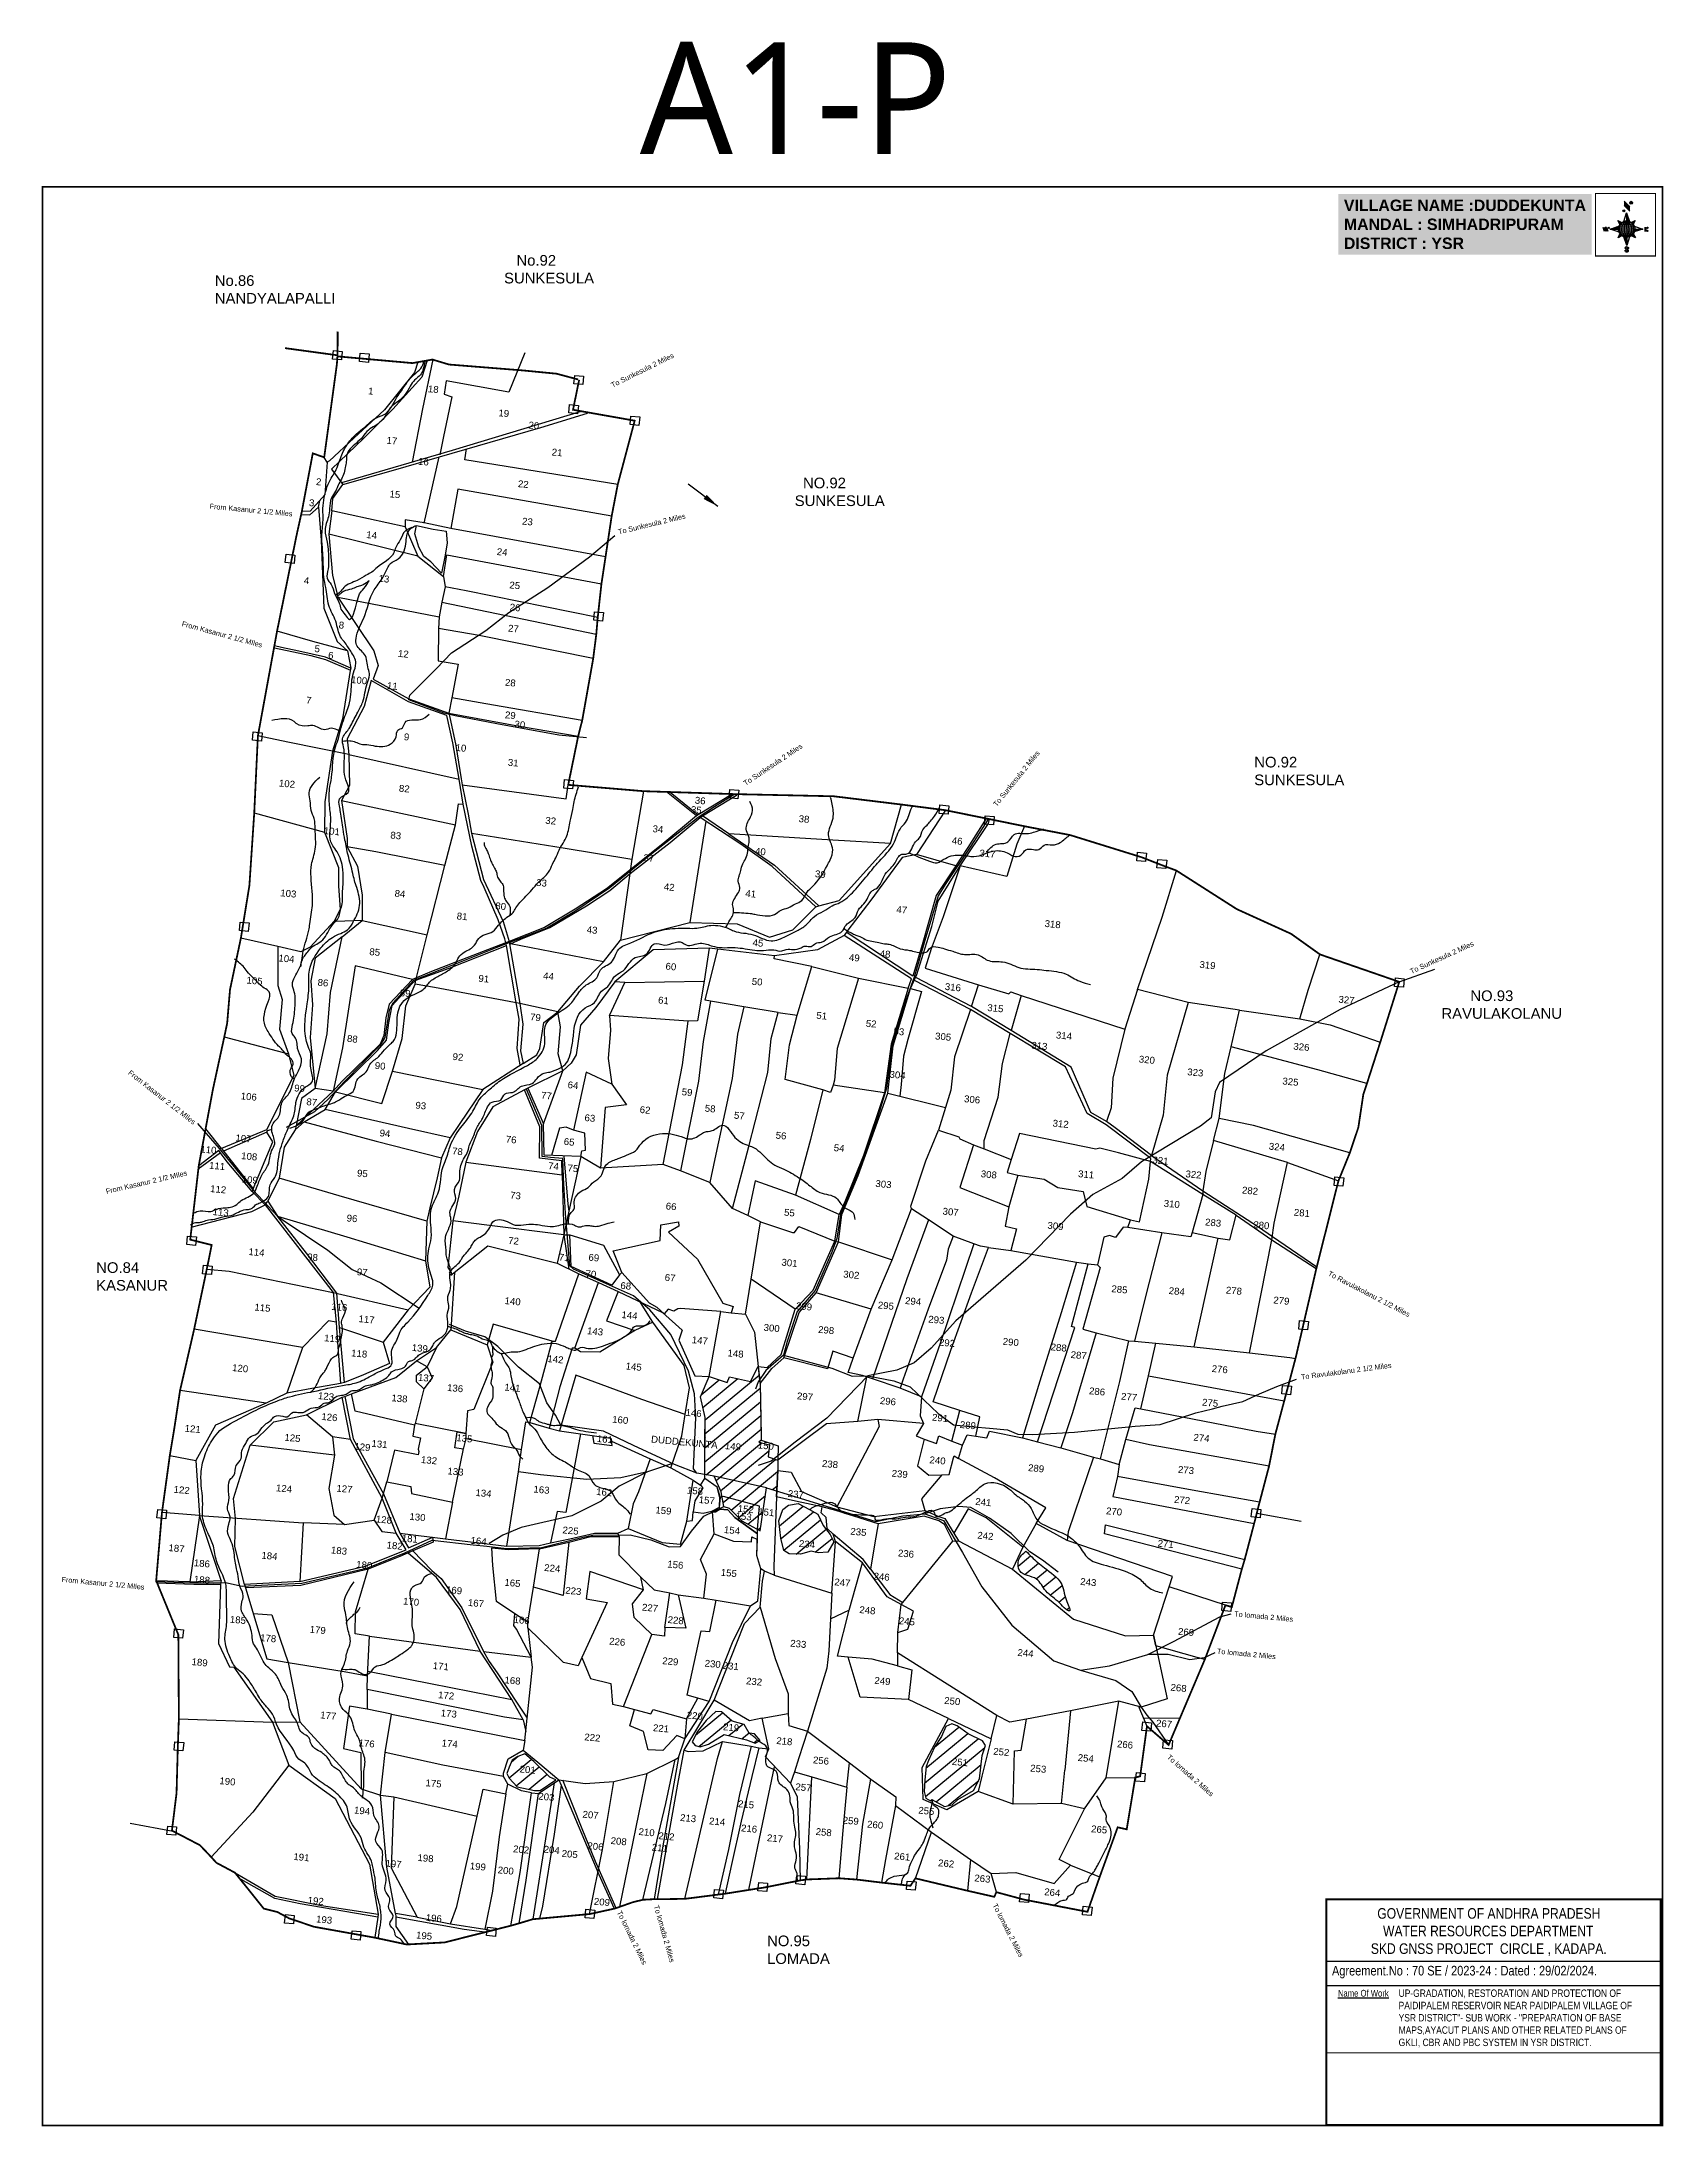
# Model space of a CAD drawing. Header units: inches. Extents: x 196297 to 225589, y 1616411 to 1622698.
# Drawn here: x 196297 to 200870, y 1616548 to 1622426 of the extents above; entities outside this region: 1.
import ezdxf
from ezdxf.enums import TextEntityAlignment as Align

# ---------------------------------------------------------------- set-up
doc = ezdxf.new("R2010")
doc.units = ezdxf.units.IN
doc.header["$LTSCALE"] = 15
doc.header["$MEASUREMENT"] = 0
for name, color, linetype in [('AQUADUCT', 1, 'Continuous'), ('bord', 1, 'Continuous'), ('CADAS', 1, 'Continuous'), ('CHAINAGE', 7, 'Continuous'), ('FRAME 025', 7, 'Continuous'), ('PAPER SIZE', 5, 'Continuous'), ('PLAT NOS', 7, 'Continuous'), ('Plat number', 1, 'Continuous'), ('Plats', 2, 'Continuous'), ('PLOT NO', 7, 'Continuous'), ('RE REMARKS', 7, 'Continuous'), ('ROAD', 1, 'Continuous'), ('STREAM', 4, 'Continuous'), ('text2', 7, 'Continuous'), ('TITLEBLOCK', 7, 'Continuous'), ('VILLAGE BOUNDARY', 5, 'Continuous'), ('VILLAGE BOUNDARY STONES', 1, 'Continuous')]:
    doc.layers.add(name, color=color, linetype=linetype)
doc.styles.add('ARIALN', font='ARIALN.TTF')
doc.styles.get("Standard").update_dxf_attribs({"font": 'arial.ttf'})
doc.styles.add('TMS', font='trebuc.ttf')
doc.dimstyles.get("Standard").update_dxf_attribs({"dimtxt": 0.18, "dimasz": 0.18, "dimexe": 0.18, "dimexo": 0.0625, "dimgap": 0.09, "dimtad": 0, "dimtih": 1, "dimtoh": 1, "dimdec": 4, "dimzin": 0, "dimdsep": 46, "dimtxsty": 'Standard', "dimcen": 0.09, "dimadec": 0, "dimazin": 0, "dimtfac": 1, "dimtdec": 4, "dimtofl": 0, "dimtmove": 0, "dimatfit": 3, "dimfxl": 1, "dimtolj": 1, "dimtzin": 0, "dimarcsym": 0})
pattern_1 = [(267.297113149, (-8720374.938, 50637915.138), (10.5367255337, -0.497431438), [])]
pattern_2 = [(357.297113149, (-8720374.938, 50637915.138), (0.497431438, 10.5367255337), [])]
pattern_3 = [(39.6245, (187175.194, 1617719.185), (-19.368965, 23.39269), [])]

msp = doc.modelspace()

# ---------------------------------------------------------------- texts
at = {"layer": 'CADAS', "color": 2, "style": 'TMS'}
msp.add_text('A1-P', height=315.69, dxfattribs=at).set_placement((197983.7, 1622109.1))
at = {"layer": 'PLAT NOS'}
for s, height, p in [('18', 19.44, (197401.4, 1621446.3)), ('1', 19.4, (197225.3, 1621441.1)), ('19', 19.44, (197600.2, 1621378.5)), ('20', 19.44, (197684.9, 1621344.1)), ('17', 19.44, (197284.7, 1621301.2)), ('16', 19.44, (197373.7, 1621241.8)), ('21', 19.44, (197750.5, 1621268)), ('2', 19.4, (197078.1, 1621185.2)), ('22', 19.44, (197655.2, 1621178.7)), ('3', 19.4, (197058.4, 1621126)), ('15', 19.44, (197293.2, 1621149.8)), ('14', 19.44, (197227.6, 1621035.1)), ('23', 19.44, (197667, 1621073.1)), ('24', 19.44, (197595.6, 1620987.2)), ('4', 19.4, (197044, 1620906.7)), ('13', 19.44, (197262.3, 1620911.8)), ('25', 19.44, (197631.2, 1620893.2)), ('26', 19.44, (197632, 1620830.8)), ('8', 19.4, (197142.4, 1620781.1)), ('27', 19.44, (197627.4, 1620771.4)), ('5', 19.4, (197074.1, 1620714.5)), ('6', 19.4, (197112.5, 1620695.9)), ('12', 19.44, (197316.9, 1620700.1)), ('100', 19.44, (197192.2, 1620625.7)), ('7', 19.4, (197050.2, 1620569.1)), ('11', 19.44, (197285.9, 1620609.5)), ('28', 19.44, (197618.7, 1620618.7)), ('29', 19.44, (197618.6, 1620527.1)), ('9', 19.4, (197326.1, 1620465.9)), ('30', 19.44, (197645.5, 1620500.9)), ('10', 19.44, (197479.4, 1620434.9)), ('31', 19.44, (197626.8, 1620393.1)), ('102', 19.44, (196988.8, 1620333.9)), ('82', 19.44, (197319.6, 1620320.1)), ('36', 19.44, (198154, 1620286.4)), ('32', 19.44, (197732.5, 1620229.6)), ('35', 19.44, (198143, 1620260.1)), ('38', 19.44, (198446.9, 1620234.3)), ('101', 19.44, (197115.4, 1620200)), ('83', 19.44, (197295.6, 1620187.9)), ('34', 19.44, (198034.9, 1620206)), ('46', 19.44, (198878.7, 1620172.5)), ('37', 19.44, (198009.2, 1620124.4)), ('40', 19.44, (198323.9, 1620142.9)), ('317', 19.44, (198964.1, 1620136.7)), ('33', 19.44, (197706.6, 1620054.5)), ('42', 19.44, (198066.8, 1620042.5)), ('39', 19.44, (198492.8, 1620078.9)), ('103', 19.44, (196992.6, 1620024.4)), ('84', 19.44, (197307.5, 1620023.9)), ('80', 19.44, (197591.5, 1619988.5)), ('41', 19.44, (198296.6, 1620023.7)), ('47', 19.44, (198722.5, 1619978.4)), ('81', 19.44, (197482.6, 1619959.9)), ('43', 19.44, (197849.2, 1619921.5)), ('318', 19.44, (199148, 1619937.9)), ('85', 19.44, (197236.3, 1619859.3)), ('45', 19.44, (198317, 1619885.1)), ('104', 19.44, (196987.3, 1619840.6)), ('60', 19.44, (198071.5, 1619818.4)), ('49', 19.44, (198588.8, 1619843.3)), ('48', 19.44, (198675.4, 1619853.9)), ('319', 19.44, (199584.8, 1619822.5)), ('105', 19.44, (196897.4, 1619778.3)), ('86', 19.44, (197090.3, 1619772.9)), ('89', 19.44, (197322.1, 1619743.4)), ('91', 19.44, (197543.8, 1619784.1)), ('44', 19.44, (197726.3, 1619791.4)), ('50', 19.44, (198314.7, 1619775.6)), ('316', 19.44, (198866.7, 1619760.2)), ('61', 19.44, (198050.5, 1619722.9)), ('315', 19.44, (198986.5, 1619700.9)), ('327', 19.44, (199976.7, 1619724.4)), ('79', 19.44, (197689.5, 1619675.2)), ('51', 19.44, (198496.8, 1619679.7)), ('52', 19.44, (198636.3, 1619657.3)), ('53', 19.44, (198714.4, 1619635.2)), ('314', 19.44, (199179.9, 1619623.6)), ('88', 19.44, (197173.2, 1619614.5)), ('305', 19.44, (198839.2, 1619620.8)), ('313', 19.44, (199110.6, 1619594.8)), ('326', 19.44, (199849.6, 1619591.9)), ('90', 19.44, (197251.6, 1619538.4)), ('92', 19.44, (197470.9, 1619563.5)), ('304', 19.44, (198710.7, 1619512.8)), ('320', 19.44, (199413.7, 1619555.6)), ('323', 19.44, (199550.3, 1619519.7)), ('106', 19.44, (196881.1, 1619451.8)), ('99', 19.44, (197024.3, 1619475)), ('77', 19.44, (197720.6, 1619454.4)), ('64', 19.44, (197795.5, 1619483.9)), ('59', 19.44, (198117.1, 1619464.1)), ('325', 19.44, (199818.7, 1619493.7)), ('87', 19.44, (197058.6, 1619436.2)), ('93', 19.44, (197366.1, 1619426.4)), ('63', 19.44, (197843, 1619391.3)), ('62', 19.44, (197998.7, 1619414.1)), ('58', 19.44, (198182.2, 1619417.9)), ('57', 19.44, (198264.5, 1619398.1)), ('306', 19.44, (198920.9, 1619443.8)), ('107', 19.44, (196866.1, 1619333.8)), ('94', 19.44, (197265.2, 1619348.2)), ('76', 19.44, (197620.9, 1619330.5)), ('56', 19.44, (198382.1, 1619341.7)), ('312', 19.44, (199170.6, 1619375)), ('110', 19.44, (196767.2, 1619301.9)), ('108', 19.44, (196882.3, 1619283.2)), ('78', 19.44, (197469.6, 1619297.3)), ('65', 19.44, (197784.5, 1619324.1)), ('54', 19.44, (198545.9, 1619306.7)), ('321', 19.44, (199452.1, 1619271.4)), ('324', 19.44, (199780.3, 1619310)), ('111', 19.44, (196791.8, 1619256.3)), ('109', 19.44, (196884, 1619217.4)), ('95', 19.44, (197201.5, 1619235.1)), ('74', 19.44, (197740.4, 1619255.6)), ('75', 19.44, (197795.1, 1619249.5)), ('308', 19.44, (198968, 1619232.2)), ('311', 19.44, (199242.4, 1619232.4)), ('322', 19.44, (199545.3, 1619232.1)), ('112', 19.44, (196794.8, 1619190.4)), ('73', 19.44, (197633.2, 1619172.8)), ('303', 19.44, (198670.9, 1619204.9)), ('282', 19.44, (199704.6, 1619186.4)), ('113', 19.44, (196801.8, 1619125.5)), ('96', 19.44, (197172.2, 1619108.3)), ('66', 19.44, (198072.1, 1619142.2)), ('55', 19.44, (198405.8, 1619124.5)), ('307', 19.44, (198860.3, 1619126.8)), ('310', 19.44, (199483.9, 1619149.1)), ('283', 19.44, (199600.6, 1619096.3)), ('281', 19.44, (199850.9, 1619123.8)), ('72', 19.44, (197627.8, 1619045)), ('309', 19.44, (199156.1, 1619086.9)), ('280', 19.44, (199736.5, 1619089.1)), ('114', 19.44, (196902.9, 1619012.8)), ('98', 19.44, (197060.9, 1618998.8)), ('71', 19.44, (197770.5, 1618997.9)), ('69', 19.44, (197854.2, 1618997.7)), ('301', 19.44, (198405.9, 1618983)), ('97', 19.44, (197201, 1618956.7)), ('70', 19.44, (197845.8, 1618951.5)), ('68', 19.44, (197944.2, 1618918.1)), ('67', 19.44, (198069.2, 1618940.9)), ('302', 19.44, (198580.2, 1618949.3)), ('140', 19.44, (197625.2, 1618874.5)), ('299', 19.44, (198446.9, 1618860.2)), ('295', 19.44, (198677.7, 1618862.3)), ('294', 19.44, (198754.6, 1618874.7)), ('285', 19.44, (199336.4, 1618908.2)), ('284', 19.44, (199498, 1618902.9)), ('278', 19.44, (199659.2, 1618904.4)), ('279', 19.44, (199793.1, 1618876.3)), ('115', 19.44, (196919.7, 1618856.4)), ('116', 19.44, (197136.5, 1618858.3)), ('117', 19.44, (197213.3, 1618823.6)), ('144', 19.44, (197954.7, 1618835)), ('293', 19.44, (198820, 1618822.4)), ('119', 19.44, (197116.4, 1618769.7)), ('139', 19.44, (197363.4, 1618742.4)), ('143', 19.44, (197857.6, 1618789.7)), ('147', 19.44, (198153.2, 1618764.2)), ('300', 19.44, (198355.6, 1618799.2)), ('298', 19.44, (198509.3, 1618793.4)), ('292', 19.44, (198850, 1618757.5)), ('290', 19.44, (199030, 1618759.7)), ('288', 19.44, (199165, 1618744.2)), ('120', 19.44, (196856.8, 1618685.7)), ('118', 19.44, (197192.5, 1618727.1)), ('142', 19.44, (197745.8, 1618711)), ('145', 19.44, (197966.6, 1618690.2)), ('148', 19.44, (198253.8, 1618727.1)), ('287', 19.44, (199221.4, 1618722.5)), ('276', 19.44, (199619.2, 1618683.1)), ('137', 19.44, (197381, 1618658.4)), ('136', 19.44, (197463, 1618629.6)), ('141', 19.44, (197624.5, 1618630.8)), ('123', 19.44, (197098.9, 1618606.7)), ('138', 19.44, (197306, 1618600.6)), ('297', 19.44, (198449.6, 1618606.1)), ('296', 19.44, (198683.5, 1618592.7)), ('286', 19.44, (199273.3, 1618620.3)), ('277', 19.44, (199363.6, 1618605)), ('275', 19.44, (199592.2, 1618588.3)), ('121', 19.44, (196722.9, 1618514.8)), ('126', 19.44, (197108.4, 1618547.9)), ('160', 19.44, (197928.6, 1618540.2)), ('146', 19.44, (198135.5, 1618559.4)), ('291', 19.44, (198830.7, 1618545.8)), ('289', 19.44, (198909, 1618525.2)), ('125', 19.44, (197004.3, 1618489.3)), ('129', 19.44, (197201.4, 1618463.8)), ('131', 19.44, (197249.7, 1618472)), ('135', 19.44, (197489.1, 1618488.1)), ('161', 19.44, (197885.2, 1618485.7)), ('149', 19.44, (198246.4, 1618465.5)), ('150', 19.44, (198339.3, 1618467.4)), ('274', 19.44, (199567.9, 1618489.3)), ('132', 19.44, (197389.3, 1618426.4)), ('133', 19.44, (197464.1, 1618394.4)), ('238', 19.44, (198520.1, 1618415.5)), ('240', 19.44, (198823.4, 1618425.8)), ('289', 19.44, (199101.4, 1618403.6)), ('273', 19.44, (199524, 1618398.7)), ('122', 19.44, (196691.8, 1618342.6)), ('124', 19.44, (196980.4, 1618346.7)), ('127', 19.44, (197150.9, 1618345.7)), ('134', 19.44, (197543, 1618333.5)), ('163', 19.44, (197706.6, 1618343.2)), ('162', 19.44, (197883.4, 1618336.3)), ('158', 19.44, (198139.5, 1618340.3)), ('237', 19.44, (198423.9, 1618330.7)), ('239', 19.44, (198716.7, 1618387.8)), ('159', 19.44, (198050.4, 1618284.5)), ('157', 19.44, (198172.7, 1618313.6)), ('152', 19.44, (198282.7, 1618288.7)), ('151', 19.44, (198340.4, 1618280)), ('241', 19.44, (198952.5, 1618308.3)), ('270', 19.44, (199321.3, 1618281.9)), ('272', 19.44, (199513, 1618314.1)), ('128', 19.44, (197262.2, 1618258.8)), ('130', 19.44, (197356.8, 1618266.1)), ('225', 19.44, (197788.5, 1618228)), ('154', 19.44, (198243.7, 1618228.9)), ('153', 19.44, (198276.7, 1618268.1)), ('235', 19.44, (198600.3, 1618224.3)), ('242', 19.44, (198958.4, 1618213.2)), ('187', 19.44, (196677.3, 1618178)), ('184', 19.44, (196939.4, 1618156.7)), ('183', 19.44, (197135.5, 1618171.5)), ('182', 19.44, (197292.5, 1618185.5)), ('181', 19.44, (197335.3, 1618205.1)), ('164', 19.44, (197529.3, 1618198.7)), ('234', 19.44, (198455.1, 1618189.9)), ('236', 19.44, (198734.4, 1618163)), ('271', 19.44, (199466.7, 1618190.5)), ('186', 19.44, (196748.9, 1618135.5)), ('180', 19.44, (197206.6, 1618131.2)), ('224', 19.44, (197736.9, 1618122)), ('156', 19.44, (198084, 1618131.8)), ('155', 19.44, (198234.8, 1618108.6)), ('246', 19.44, (198665.7, 1618098)), ('188', 19.44, (196749, 1618089.4)), ('169', 19.44, (197460, 1618059.8)), ('165', 19.44, (197624.7, 1618080.3)), ('223', 19.44, (197796.3, 1618057.9)), ('247', 19.44, (198555, 1618081.6)), ('243', 19.44, (199248.5, 1618082.7)), ('170', 19.44, (197338.9, 1618027.4)), ('167', 19.44, (197521.7, 1618023.4)), ('227', 19.44, (198012.6, 1618010.3)), ('248', 19.44, (198625.6, 1618003.3)), ('185', 19.44, (196850.4, 1617976.2)), ('178', 19.44, (196935.8, 1617924.5)), ('179', 19.44, (197075.5, 1617947.9)), ('166', 19.44, (197650.6, 1617975.5)), ('228', 19.44, (198084.9, 1617975.3)), ('245', 19.44, (198737, 1617972.1)), ('269', 19.44, (199524.3, 1617942.1)), ('226', 19.44, (197920.2, 1617914.6)), ('233', 19.44, (198430.7, 1617908.7)), ('244', 19.44, (199071.6, 1617882.5)), ('189', 19.44, (196742.5, 1617856.6)), ('171', 19.44, (197422.7, 1617845.5)), ('168', 19.44, (197624.8, 1617805.3)), ('229', 19.44, (198069.8, 1617859.3)), ('230', 19.44, (198189.3, 1617852.3)), ('231', 19.44, (198240.2, 1617846.1)), ('232', 19.44, (198306.1, 1617802.5)), ('249', 19.44, (198668, 1617803.9)), ('172', 19.44, (197437.7, 1617763.2)), ('250', 19.44, (198864.9, 1617747.3)), ('268', 19.44, (199503.2, 1617784.5)), ('177', 19.44, (197105.3, 1617706.4)), ('173', 19.44, (197445.1, 1617712.1)), ('220', 19.44, (198138.8, 1617706.2)), ('267', 19.44, (199462.2, 1617683.5)), ('176', 19.44, (197213.5, 1617627.9)), ('174', 19.44, (197447.7, 1617627.3)), ('222', 19.44, (197850, 1617644.5)), ('221', 19.44, (198043.5, 1617670.4)), ('219', 19.44, (198241.2, 1617673.1)), ('218', 19.44, (198391.4, 1617634.1)), ('266', 19.44, (199352.1, 1617624.7)), ('256', 19.44, (198494.7, 1617579.6)), ('251', 19.44, (198886.6, 1617575.1)), ('252', 19.44, (199003.2, 1617603.9)), ('254', 19.44, (199241.4, 1617586.3)), ('190', 19.44, (196820.9, 1617520.9)), ('175', 19.44, (197402.2, 1617515.1)), ('201', 19.44, (197667.4, 1617554)), ('253', 19.44, (199107.4, 1617556.6)), ('203', 19.44, (197720.3, 1617477.2)), ('215', 19.44, (198283.4, 1617456.1)), ('257', 19.44, (198445.2, 1617504)), ('194', 19.44, (197200.5, 1617438.2)), ('207', 19.44, (197845, 1617426.5)), ('213', 19.44, (198120, 1617417.1)), ('214', 19.44, (198201.9, 1617407.5)), ('259', 19.44, (198578.6, 1617409.8)), ('260', 19.44, (198647.5, 1617398.6)), ('255', 19.44, (198791.8, 1617437.8)), ('206', 19.44, (197858.7, 1617337.7)), ('208', 19.44, (197924.2, 1617352.2)), ('210', 19.44, (198003, 1617377.6)), ('211', 19.44, (198040.2, 1617333.5)), ('212', 19.44, (198058.9, 1617365.9)), ('216', 19.44, (198292, 1617387.7)), ('217', 19.44, (198364.9, 1617360.2)), ('258', 19.44, (198502.4, 1617377.7)), ('265', 19.44, (199279.2, 1617385.4)), ('191', 19.44, (197029.5, 1617307.2)), ('197', 19.44, (197289.3, 1617288.5)), ('198', 19.44, (197379.6, 1617304.4)), ('199', 19.44, (197527, 1617280.9)), ('202', 19.44, (197649.1, 1617328.9)), ('204', 19.44, (197735.3, 1617327.9)), ('205', 19.44, (197786.2, 1617316)), ('261', 19.44, (198723.9, 1617308.9)), ('262', 19.44, (198847.8, 1617289.4)), ('200', 19.44, (197605.7, 1617269.5)), ('263', 19.44, (198949.9, 1617246.8)), ('192', 19.44, (197069.8, 1617184.1)), ('209', 19.44, (197876.9, 1617180.8)), ('264', 19.44, (199147, 1617207.9)), ('193', 19.44, (197093.6, 1617131)), ('196', 19.44, (197402.8, 1617135.2)), ('195', 19.44, (197375.5, 1617085.8))]:
    msp.add_text(s, height=height, rotation=354.62449, dxfattribs=at).set_placement(p, align=Align.MIDDLE_CENTER)
at = {"layer": 'Plat number'}
for s, rotation, p in [('To Sunkesula 2 Miles ', 26.32671, (197907, 1621450.3)), ('From Kasanur 2 1/2 MIles', 354.62449, (196770.2, 1621109.4)), ('To Sunkesula 2 Miles ', 13.4606, (197924.5, 1621036.8)), ('From Kasanur 2 1/2 MIles', 344.86271, (196690.8, 1620778.6)), ('To Sunkesula 2 Miles ', 33.76065, (198282.1, 1620327.6)), ('To Sunkesula 2 Miles ', 50.9902, (198990.2, 1620268.1)), ('To Sunkesula 2 Miles ', 24.38956, (200159.7, 1619797.3)), ('From Kasanur 2 1/2 MIles', 322.04775, (196539.3, 1619516.1)), ('From Kasanur 2 1/2 MIles', 12.99325, (196480, 1619177.1)), ('To Ravulakolanu 2 1/2 Miles ', 332.5703, (199922.9, 1618948.2)), ('To Ravulakolanu 2 1/2 Miles ', 7.47159, (199849.3, 1618653.8)), ('From Kasanur 2 1/2 MIles ', 354.62449, (196352.6, 1618083.2)), ('To lomada 2 Miles ', 354.62449, (199659.7, 1617986.2)), ('To lomada 2 Miles ', 354.62449, (199610.8, 1617881)), ('To lomada 2 Miles ', 318.7458, (199468.9, 1617587)), ('To lomada 2 Miles ', 285.82996, (198023.1, 1617169.5)), ('To lomada 2 Miles ', 297.21304, (198977.6, 1617171.7)), ('To lomada 2 Miles ', 296.13682, (197918.6, 1617151.8))]:
    msp.add_text(s, height=14.578, rotation=rotation, dxfattribs=at).set_placement(p)
at = {"layer": 'Plat number', "char_height": 30, "attachment_point": 1}
for s, insert, width in [('   No.92 SUNKESULA', (197600.9, 1621824.6), 220.346), ('No.86 NANDYALAPALLI', (196785.2, 1621767.6), 220.346), ('  NO.92 SUNKESULA', (198420.6, 1621196.9), 205.658), ('NO.92 SUNKESULA', (199716.5, 1620409.8), 205.658), ('       NO.93 RAVULAKOLANU ', (200244.4, 1619751.1), 284.829), ('NO.84 KASANUR', (196450.7, 1618984.6), 164.093), ('NO.95 LOMADA', (198342.6, 1617086.2), 143.392)]:
    msp.add_mtext(s, dxfattribs=dict(at, insert=insert, width=width))
at = {"layer": 'STREAM', "color": 241, "true_color": 0xf7abae}
msp.add_text('DUDDEKUNTA ', height=19.437, rotation=354.62449, dxfattribs=at).set_placement((198113.3, 1618477.1), align=Align.MIDDLE_CENTER)
at = {"layer": 'text2', "insert": (199969.2, 1621980.9), "char_height": 32.114, "width": 683.032, "attachment_point": 1, "bg_fill": 1, "box_fill_scale": 1.5, "bg_fill_color": 253, "bg_fill_transparency": 0}
msp.add_mtext('{\\fArial|b1|i0|c0|p34;\\C1;VILLAGE NAME :\\C5;DUDDEKUNTA\\P\\C1;MANDAL : \\C5;SIMHADRIPURAM\\C1; \\C5;\\P\\C1;DISTRICT : \\C5;YSR}', dxfattribs=at)
at = {"layer": 'TITLEBLOCK', "extrusion": (0.000201441, 0.004807, 0.999988), "style": 'ARIALN'}
msp.add_text('%%UName Of Work', height=18.913, rotation=359.99994, dxfattribs=at).set_placement((199952.4, 1616895.2, 7813.7))
at = {"layer": 'TITLEBLOCK', "extrusion": (0.000201441, 0.004807, 0.999988), "attachment_point": 1, "text_direction": (1, -1e-06, -0.000201), "style": 'ARIALN'}
for s, insert, char_height, width in [('\\pi34.18019;GOVERNMENT OF ANDHRA PRADESH  \\P\\pi50.37781;WATER RESOURCES DEPARTMENT      \\P\\pi15.97184;SKD GNSS PROJECT  CIRCLE , KADAPA.', (200029.3, 1617163.5, -4.3), 29.775, 692.705), ('Agreement.No : 70 SE / 2023-24 : Dated : 29/02/2024.', (199935.7, 1617000.7, -1.2), 27.045, 872.986), ('UP-GRADATION, RESTORATION AND PROTECTION OF PAIDIPALEM RESERVOIR NEAR PAIDIPALEM VILLAGE OF YSR DISTRICT"- SUB WORK - "PREPARATION OF BASE MAPS,AYACUT PLANS AND OTHER RELATED PLANS OF GKLI, CBR AND PBC SYSTEM IN YSR DISTRICT.', (200123.6, 1616934.1, -0.7), 20.804, 671.528)]:
    msp.add_mtext(s, dxfattribs=dict(at, insert=insert, char_height=char_height, width=width))

# ---------------------------------------------------------------- blocks, each defined once
blk = doc.blocks.new('*X4')
at = {"color": 0, "linetype": 'Continuous'}
for p, q in [((6321.6, 240.5), (6322.3, 241.2)), ((6321.6, 240.3), (6322.3, 241)), ((6321.6, 240.1), (6322.3, 240.8)), ((6321.6, 239.9), (6322.4, 240.7)), ((6321.6, 239.8), (6322.4, 240.6)), ((6321.6, 239.6), (6322.5, 240.5)), ((6321.6, 239.4), (6322.5, 240.3)), ((6321.6, 239.2), (6322.6, 240.2)), ((6321.7, 239.1), (6322.6, 240.1)), ((6321.8, 240.8), (6322.4, 241.4)), ((6321.8, 239), (6322.7, 240)), ((6321.8, 239), (6322.8, 239.9)), ((6321.9, 238.9), (6322.9, 239.8)), ((6322, 238.8), (6323, 239.7)), ((6322.1, 241.3), (6322.4, 241.6)), ((6322.1, 238.7), (6323.1, 239.6)), ((6322.2, 238.6), (6323.1, 239.6)), ((6322.3, 238.5), (6323.2, 239.5)), ((6322.4, 238.5), (6323.3, 239.4)), ((6322.5, 238.4), (6323.4, 239.3)), ((6322.7, 238.4), (6323.6, 239.3)), ((6322.8, 238.3), (6323.7, 239.2)), ((6322.9, 238.3), (6323.8, 239.1)), ((6323.1, 238.2), (6323.9, 239.1)), ((6323.2, 238.2), (6324, 239)), ((6323.3, 238.2), (6324.2, 239)), ((6323.5, 238.1), (6324.3, 238.9)), ((6323.7, 238.1), (6324.4, 238.9)), ((6323.8, 238.1), (6324.6, 238.8)), ((6324.1, 238.2), (6324.7, 238.8)), ((6324.3, 238.3), (6324.9, 238.8)), ((6324.6, 238.3), (6325.1, 238.8)), ((6324.8, 238.4), (6325.2, 238.8)), ((6325.1, 238.5), (6325.4, 238.8)), ((6325.4, 238.6), (6325.6, 238.8))]:
    blk.add_line(p, q, dxfattribs=at)
blk = doc.blocks.new('*X3')
at = {"color": 0, "linetype": 'Continuous'}
for p, q in [((6324.4, 240.3), (6324.5, 240.4)), ((6324.6, 240.3), (6324.8, 240.5)), ((6324.7, 240.2), (6325, 240.5)), ((6324.8, 240.2), (6325.2, 240.6)), ((6325, 240.1), (6325.5, 240.6)), ((6325.1, 240.1), (6325.6, 240.6)), ((6325.2, 240), (6325.8, 240.6)), ((6325.3, 240), (6326, 240.6)), ((6325.4, 239.9), (6326.1, 240.6)), ((6325.5, 239.8), (6326.2, 240.5)), ((6325.6, 239.8), (6326.3, 240.5)), ((6325.7, 239.7), (6326.5, 240.4)), ((6325.9, 239.6), (6326.6, 240.3)), ((6326, 239.5), (6326.7, 240.3)), ((6326, 239.4), (6326.8, 240.2)), ((6326.1, 239.3), (6327, 240.2)), ((6326.2, 239.3), (6327.1, 240.1)), ((6326.3, 239.2), (6327.1, 240)), ((6326.4, 239.1), (6327.2, 239.9)), ((6326.5, 239), (6327.3, 239.8)), ((6326.5, 238.9), (6327.4, 239.7)), ((6326.6, 238.8), (6327.5, 239.6)), ((6326.7, 238.7), (6327.5, 239.5)), ((6326.8, 238.6), (6327.6, 239.4)), ((6326.8, 238.5), (6327.7, 239.3)), ((6326.8, 236.5), (6327.4, 237)), ((6326.9, 238.3), (6327.8, 239.2)), ((6326.9, 238.2), (6327.9, 239.1)), ((6326.9, 236.8), (6327.6, 237.4)), ((6327, 238.1), (6327.8, 239)), ((6327, 237.9), (6327.8, 238.8)), ((6327, 237.8), (6327.8, 238.6)), ((6327, 237.6), (6327.8, 238.4)), ((6327, 237.4), (6327.8, 238.2)), ((6327, 237.3), (6327.8, 238)), ((6327, 237.1), (6327.8, 237.9))]:
    blk.add_line(p, q, dxfattribs=at)
blk = doc.blocks.new('H')
at = {"layer": 'bord', "extrusion": (0.000427885, 0.004792, 0.999988)}
h = blk.add_hatch(dxfattribs=at)
h.set_pattern_fill('LINE', color=8, scale=84.387686, angle=-92.7029, style=0)
h.set_pattern_definition(pattern_1)
h.paths.add_polyline_path([(-625, 665, -0.090992), (-615, 710), (-751, 671)])
h = blk.add_hatch(dxfattribs=at)
h.set_pattern_fill('LINE', color=8, scale=84.387686, angle=-2.7029, style=0)
h.set_pattern_definition(pattern_2)
h.paths.add_polyline_path([(-492, 786, -0.090992), (-448, 775), (-486, 912)])
h = blk.add_hatch(dxfattribs=at)
h.set_pattern_fill('LINE', color=8, scale=84.387686, angle=-92.7029, style=0)
h.set_pattern_definition(pattern_1)
h.paths.add_polyline_path([(-246, 647), (-372, 653, -0.090992), (-382, 609)])
h = blk.add_hatch(dxfattribs=at)
h.set_pattern_fill('LINE', color=8, scale=84.387686, angle=-2.7029, style=0)
h.set_pattern_definition(pattern_2)
h.paths.add_polyline_path([(-504, 533, -0.090992), (-549, 543), (-510, 406)])
for p, q in [((-519, 1020, -1217), (-435, 927, -1216)), ((-516, 1087, -1217), (-432, 994, -1217)), ((-865, 701, -1215), (-847, 638, -1215)), ((-847, 700, -1215), (-829, 637, -1215)), ((-829, 699, -1215), (-811, 636, -1215)), ((-829, 699, -1215), (-811, 698, -1215)), ((-811, 698, -1215), (-794, 635, -1215)), ((-752, 665, -1215), (-615, 704, -1215)), ((-752, 665, -1215), (-625, 659, -1215)), ((-619, 614, -1215), (-752, 665, -1215)), ((-627, 794, -1216), (-567, 760, -1216)), ((-627, 794, -1216), (-584, 747, -1215)), ((-599, 731, -1215), (-627, 794, -1216)), ((-538, 774, -1216), (-487, 906, -1216)), ((-487, 906, -1216), (-493, 780, -1216)), ((-487, 906, -1216), (-448, 769, -1216)), ((-421, 753, -1216), (-359, 781, -1216)), ((-359, 781, -1216), (-405, 739, -1216)), ((-359, 781, -1216), (-392, 721, -1215)), ((-379, 693, -1215), (-246, 641, -1215)), ((-373, 647, -1215), (-246, 641, -1215)), ((-213, 669, -1215), (-217, 601, -1215)), ((-197, 600, -1215), (-194, 668, -1215)), ((-639, 526, -1214), (-606, 585, -1215)), ((-639, 526, -1214), (-593, 568, -1215)), ((-577, 553, -1215), (-639, 526, -1214)), ((-511, 400, -1214), (-549, 537, -1214)), ((-460, 533, -1215), (-511, 400, -1214)), ((-505, 527, -1214), (-511, 400, -1214)), ((-371, 513, -1214), (-431, 546, -1215)), ((-371, 513, -1214), (-414, 560, -1215)), ((-399, 576, -1215), (-371, 513, -1214)), ((-246, 641, -1215), (-383, 603, -1215))]:
    blk.add_line(p, q, dxfattribs=at)
at = {"layer": 'bord', "color": 8, "linetype": 'ByBlock', "extrusion": (0.000427885, 0.004792, 0.999988)}
for p, q in [((-373, 647, -1215), (-625, 659, -1215)), ((-375, 679, -1215), (-620, 691, -1215)), ((-386, 711, -1215), (-605, 722, -1215)), ((-411, 744, -1216), (-578, 752, -1216)), ((-493, 780, -1216), (-505, 527, -1214)), ((-378, 616, -1215), (-623, 628, -1215)), ((-392, 585, -1215), (-611, 595, -1215)), ((-420, 555, -1215), (-587, 562, -1215))]:
    blk.add_line(p, q, dxfattribs=at)
at = {"layer": 'bord', "extrusion": (0.000427885, 0.004792, 0.999988), "elevation": -1212}
for points, const_width in [([(-522, 960), (-516, 1093)], 1.61), ([(-434, 933), (-428, 1066)], 1.61), ([(-870, 707), (-846, 706)], 0.642), ([(-829, 643), (-821, 678)], 0.642), ([(-793, 641), (-782, 694)], 0.642), ([(-223, 676), (-174, 673)], 0.706), ([(-829, 643), (-855, 644)], 0.642), ([(-811, 642), (-784, 641)], 0.642), ([(-177, 605), (-226, 607)], 0.706), ([(-195, 645), (-185, 644)], 0.706)]:
    blk.add_lwpolyline(points, dxfattribs=dict(at, const_width=const_width))
for points, const_width in [([(-414, 1073, 1), (-398, 1058, 1)], 22.3), ([(-776, 697, 1), (-769, 690, 1)], 8.9), ([(-530, 950, 1), (-520, 939, 1)], 14.8), ([(-178, 667, 1), (-171, 660, 1)], 9.79), ([(-525, 322, 1), (-533, 329, 1)], 11.1), ([(-490, 362, 1), (-498, 369, 1)], 11.1), ([(-180, 618, 1), (-173, 611, 1)], 9.79)]:
    blk.add_lwpolyline(points, format="xyb", close=True, dxfattribs=dict(at, const_width=const_width))
for points in [[(-537, 317), (-531, 310), (-520, 307), (-505, 307), (-494, 310), (-486, 318), (-487, 326), (-491, 333), (-494, 336), (-503, 341), (-522, 347), (-530, 352), (-534, 355), (-537, 363), (-537, 373), (-530, 381), (-520, 384), (-504, 384), (-493, 380), (-487, 373)], [(-522, 348), (-526, 354), (-528, 361), (-528, 371), (-526, 375), (-521, 381), (-515, 384)], [(-505, 307), (-499, 312), (-497, 319), (-497, 327), (-501, 335), (-509, 343)]]:
    blk.add_lwpolyline(points, dxfattribs=at)
at = {"layer": 'bord', "extrusion": (0.000427885, 0.004792, 0.999988)}
for centre, radius in [((-406, 1065, -1212), 22.3), ((-773, 694, -1212), 8.9), ((-498, 659, -1212), 127), ((-525, 944, -1212), 14.8), ((-174, 663, -1212), 9.79), ((-529, 325, -1212), 11.1), ((-494, 365, -1212), 11.1), ((-177, 615, -1212), 9.79)]:
    blk.add_circle(centre, radius, dxfattribs=at)
at = {"layer": 'bord', "color": 8, "linetype": 'ByBlock', "extrusion": (0.000427885, 0.004792, 0.999988)}
for centre, radius, start, end in [((-482, 658, -1212), 128, 94.9254, 259.6691), ((-437, 656, -1212), 141, 113.2864, 241.308), ((-316, 651, -1212), 222, 142.5892, 212.0053), ((-560, 662, -1212), 141, 293.2864, 61.308), ((-681, 668, -1212), 222, 322.5892, 32.0053), ((-515, 660, -1212), 128, 274.9254, 79.6691)]:
    blk.add_arc(centre, radius, start, end, dxfattribs=at)
at = {"layer": 'bord', "extrusion": (0.000427885, 0.004792, 0.999988)}
for points in [[(-516, 1093, -1212), (-431, 1000, -1212), (-519, 1026, -1212), (-434, 933, -1212)], [(-864, 707, -1212), (-846, 706, -1212), (-846, 644, -1212), (-829, 643, -1212)], [(-829, 705, -1212), (-811, 704, -1212), (-811, 642, -1212), (-793, 641, -1212)], [(-193, 674, -1212), (-197, 606, -1212), (-213, 675, -1212), (-216, 607, -1212)]]:
    blk.add_solid(points, dxfattribs=at)
at = {"layer": 'bord', "extrusion": (0.000427885, 0.004792, 0.999988), "xscale": 7.977342409717546, "yscale": 7.977342409717546, "zscale": 7.977342409717546, "rotation": 138.0840426661453}
for name, p in [('*X3', (38301, -31929, -1212)), ('*X4', (38314, -31951, -1212))]:
    blk.add_blockref(name, p, dxfattribs=at)
blk = doc.blocks.new('ao')
at = {"layer": 'CHAINAGE', "color": 2, "linetype": 'Continuous', "lineweight": -2}
for points in [[(-594, 420), (-594, 210), (-297, 210), (-297, 420), (-594, 420)], [(-297, 420), (-297, 210), (0, 210), (0, 420), (-297, 420)], [(0, 420), (0, 210), (297, 210), (297, 420), (0, 420)], [(297, 420), (297, 210), (594, 210), (594, 420), (297, 420)], [(-594, 210), (-594, 0), (-297, 0), (-297, 210), (-594, 210)], [(-297, 210), (-297, 0), (0, 0), (0, 210), (-297, 210)], [(0, 210), (0, 0), (297, 0), (297, 210), (0, 210)], [(297, 210), (297, 0), (594, 0), (594, 210), (297, 210)], [(-594, 0), (-594, -210), (-297, -210), (-297, 0), (-594, 0)], [(-297, 0), (-297, -210), (0, -210), (0, 0), (-297, 0)], [(0, 0), (0, -210), (297, -210), (297, 0), (0, 0)], [(297, 0), (297, -210), (594, -210), (594, 0), (297, 0)], [(-594, -210), (-594, -420), (-297, -420), (-297, -210), (-594, -210)], [(-297, -210), (-297, -420), (0, -420), (0, -210), (-297, -210)], [(0, -210), (0, -420), (297, -420), (297, -210), (0, -210)], [(297, -210), (297, -420), (594, -420), (594, -210), (297, -210)]]:
    blk.add_lwpolyline(points, dxfattribs=at)
at = {"layer": 'text2', "color": 1}
blk.add_lwpolyline([(-594, 420), (0, 420), (0, -420), (-594, -420)], close=True, dxfattribs=at)
at = {"layer": 'text2', "color": 3}
blk.add_lwpolyline([(-594, 420), (594.0625, 420), (594.0625, -420), (-594, -420)], close=True, dxfattribs=at)

# ---------------------------------------------------------------- hatches: boundary and pattern name
at = {"layer": 'STREAM', "true_color": 0xf7abae}
h = msp.add_hatch(dxfattribs=at)
h.set_pattern_fill('ANSI31', color=241, scale=242.964992, angle=-5.37551)
h.set_pattern_definition(pattern_3)
h.paths.add_polyline_path([(198167.4, 1618385.7), (198193.2, 1618381.1), (198341.4, 1618348.7), (198369.8, 1618339.9), (198372.6, 1618397.8), (198372.9, 1618426.2), (198346.1, 1618436), (198349.3, 1618469.5), (198319.6, 1618477.8), (198326.3, 1618483), (198323.1, 1618642.7), (198320.7, 1618659.1), (198317.1, 1618690.6), (198295.5, 1618648.5), (198236.8, 1618661.9), (198229.9, 1618645.6), (198179.4, 1618662.2), (198154.5, 1618605.3), (198167.6, 1618546.5)])
h.paths.add_polyline_path([(198320.9, 1618296.7), (198315.7, 1618232.1), (198315.7, 1618231.6), (198323, 1618227.6), (198341.4, 1618348.7), (198193.2, 1618381.1), (198212.9, 1618337.4), (198215.7, 1618323), (198219.3, 1618323.8)])
h.paths.add_polyline_path([(198271.4, 1618256), (198315.7, 1618231.6), (198315.7, 1618232.1), (198320.9, 1618296.7), (198219.3, 1618323.8), (198215.7, 1618323), (198221.1, 1618295.9), (198235.6, 1618291.3)], flags=17)
h.paths.add_polyline_path([(198310.4, 1618455), (198365.4, 1618449.8), (198368.2, 1618479.5), (198313.2, 1618484.6)], flags=24)
h.paths.add_polyline_path([(198217.5, 1618453.2), (198272.5, 1618448), (198275.3, 1618477.7), (198220.3, 1618482.8)], flags=24)
h.paths.add_polyline_path([(198311.5, 1618267.6), (198366.5, 1618262.4), (198369.3, 1618292.1), (198314.3, 1618297.3)], flags=9)
h.paths.add_polyline_path([(198247.8, 1618255.7), (198302.8, 1618250.5), (198305.5, 1618280.2), (198250.6, 1618285.4)], flags=24)
h.paths.add_polyline_path([(198253.8, 1618276.3), (198308.8, 1618271.1), (198311.5, 1618300.8), (198256.6, 1618305.9)], flags=24)
at = {"layer": 'STREAM'}
h = msp.add_hatch(dxfattribs=at)
h.set_pattern_fill('ANSI31', color=256, scale=242.964992, angle=-5.37551)
h.set_pattern_definition(pattern_3)
h.paths.add_polyline_path([(198485.9, 1618273.9), (198462.3, 1618287.3), (198430.7, 1618304), (198403.1, 1618299.6), (198387.4, 1618287.6), (198375.5, 1618256), (198381.8, 1618207), (198390.3, 1618172.1), (198405.3, 1618162.6), (198437.1, 1618161.4), (198467.4, 1618169.6), (198486.6, 1618165.2), (198513.6, 1618166.9), (198530.7, 1618196.7), (198520.3, 1618216.7), (198501.1, 1618242.8)])
h.paths.add_polyline_path([(198426.2, 1618177.6), (198481.2, 1618172.4), (198484, 1618202.1), (198429, 1618207.2)], flags=24)
h = msp.add_hatch(dxfattribs=at)
h.set_pattern_fill('ANSI31', color=256, scale=242.964992, angle=-5.37551)
h.set_pattern_definition(pattern_3)
edge = h.paths.add_edge_path()
edge.add_spline(control_points=[(199072.6, 1618170.2), (199064.1, 1618162.8), (199047.6, 1618148.4), (199051.4, 1618100.8), (199106.8, 1618101), (199126.3, 1618051.5), (199164.3, 1618031.3), (199179.3, 1618009.1), (199203.2, 1617995.6), (199178.1, 1618045.3), (199180.1, 1618084.1), (199127.2, 1618120.1), (199094.3, 1618147.6), (199078, 1618164.6), (199072.6, 1618170.2)], knot_values=[0, 0, 0, 0, 13389.539085, 26108.250012, 47481.743774, 65140.661286, 86375.718438, 96753.784899, 101092.517597, 112393.221887, 135195.692274, 161196.684178, 180455.790754, 190066.94398, 190066.94398, 190066.94398, 190066.94398], degree=3, periodic=0)
h = msp.add_hatch(dxfattribs=at)
h.set_pattern_fill('ANSI31', color=256, scale=242.964992, angle=-5.37551)
h.set_pattern_definition(pattern_3)
edge = h.paths.add_edge_path()
edge.add_line((198170.4, 1617692.3), (198146.3, 1617661.6))
edge.add_line((198146.3, 1617661.6), (198131.5, 1617632.6))
edge.add_line((198131.5, 1617632.6), (198139.7, 1617621.8))
edge.add_line((198139.7, 1617621.8), (198153.5, 1617618.2))
edge.add_line((198153.5, 1617618.2), (198177.3, 1617626))
edge.add_line((198177.3, 1617626), (198221.8, 1617653.4))
edge.add_line((198221.8, 1617653.4), (198284.5, 1617637.7))
edge.add_line((198284.5, 1617637.7), (198309.2, 1617628.4))
edge.add_line((198309.2, 1617628.4), (198319.7, 1617634.1))
edge.add_spline(control_points=[(198319.7, 1617634.1), (198314, 1617638.4), (198305.8, 1617646.6), (198296.2, 1617653.8), (198292.1, 1617656.8)], knot_values=[179828.672648, 179828.672648, 179828.672648, 179828.672648, 188333.697367, 194618.863412, 194618.863412, 194618.863412, 194618.863412], degree=3, periodic=0)
edge.add_line((198292.1, 1617656.8), (198278.1, 1617681.2))
edge.add_line((198278.1, 1617681.2), (198243.8, 1617690.9))
edge.add_line((198243.8, 1617690.9), (198214.4, 1617716.6))
edge.add_line((198214.4, 1617716.6), (198198.4, 1617717.9))
edge.add_line((198198.4, 1617717.9), (198170.4, 1617692.3))
h.paths.add_polyline_path([(198212.3, 1617660.8), (198267.2, 1617655.6), (198270, 1617685.2), (198215, 1617690.4)], flags=24)
h = msp.add_hatch(dxfattribs=at)
h.set_pattern_fill('ANSI31', color=256, scale=242.964992, angle=-5.37551)
h.set_pattern_definition(pattern_3)
h.paths.add_polyline_path([(198909.8, 1617654.7), (198878.6, 1617677.7), (198863.5, 1617682.7), (198847.1, 1617675.5), (198834.3, 1617647), (198814.9, 1617617.7), (198797.8, 1617580.2), (198791.3, 1617563.3), (198787.3, 1617524.3), (198786, 1617492.4), (198790.7, 1617473.7), (198803.9, 1617465.6), (198807.7, 1617470.1), (198843.2, 1617450.1), (198865, 1617455.2), (198880.1, 1617469.9), (198924.3, 1617494.8), (198942, 1617528.4), (198948.9, 1617593.4), (198958.3, 1617621.9), (198950, 1617635.3)])
h.paths.add_polyline_path([(198857.7, 1617562.7), (198912.7, 1617557.5), (198915.5, 1617587.2), (198860.5, 1617592.4)], flags=24)
h = msp.add_hatch(dxfattribs=at)
h.set_pattern_fill('ANSI31', color=256, scale=242.964992, angle=-5.37551)
h.set_pattern_definition(pattern_3)
h.paths.add_polyline_path([(197637.6, 1617505.8), (197686.5, 1617495.6), (197702.9, 1617495.6), (197747, 1617525.7), (197730.1, 1617533.1), (197685.2, 1617576.7), (197659.2, 1617598.2), (197639.9, 1617591.4), (197623.5, 1617580.5), (197615.7, 1617560.6), (197608.3, 1617543.3), (197615.2, 1617530.2)])
h.paths.add_polyline_path([(197638.5, 1617541.6), (197693.5, 1617536.4), (197696.3, 1617566.1), (197641.3, 1617571.2)], flags=24)

# ---------------------------------------------------------------- linework, layer by layer
at = {"layer": 'FRAME 025', "lineweight": -3}
for points, elevation in [([(199922.3, 1617014.3), (200865.5, 1617014.3)], 0.3), ([(199922.3, 1616945), (200864, 1616945.6)], 3.7), ([(199922.1, 1616756.1), (200865.1, 1616755.6)], 4.6)]:
    msp.add_lwpolyline(points, dxfattribs=dict(at, elevation=elevation))
at = {"layer": 'PAPER SIZE', "color": 5, "const_width": 3.03, "elevation": 0.1}
msp.add_lwpolyline([(200847.8, 1621998.1), (200678.8, 1621998.1), (200678.8, 1621821.8), (200847.8, 1621821.8)], close=True, dxfattribs=at)
at = {"layer": 'PAPER SIZE', "color": 5, "const_width": 5.62}
msp.add_lwpolyline([(200862.3, 1616552.2), (199919.3, 1616552.2), (199919.3, 1617188), (200862.3, 1617188)], close=True, dxfattribs=at)
at = {"layer": 'Plats', "color": 0}
for points in [[(197358, 1621522.6), (197348.3, 1621493.7), (197264.2, 1621388.3), (197177, 1621308.1), (197108.8, 1621244.3), (197102.3, 1621240.4), (197093.7, 1621254.2)], [(197384.2, 1621527.3), (197368.6, 1621480.3), (197287.2, 1621389.8), (197205.9, 1621308.3), (197114.4, 1621221.1), (197145.9, 1621177.7), (197295.4, 1621220.3), (197418.6, 1621256), (197704.4, 1621338.5), (197835.8, 1621378.7)], [(197400.1, 1621529.6), (197370.7, 1621391.4), (197342.2, 1621240.8)], [(197659.7, 1621548.9), (197614, 1621437.6), (197438, 1621470), (197431.6, 1621432.6), (197453.9, 1621425.2), (197429.9, 1621312.7)], [(197817.9, 1621383.9), (197454.3, 1621273.2), (197142.3, 1621182.5)], [(197429.9, 1621312.7), (197419.4, 1621261.3)], [(197102.3, 1621240.4), (197095.5, 1621148.1), (197054.3, 1621102.3), (197030.6, 1621101.6)], [(197417.1, 1621255.5), (197374.3, 1621069)], [(197921.5, 1621177.7), (197490.6, 1621247.5), (197495.1, 1621278.2)], [(197904.4, 1621088.7), (197471, 1621164), (197450.7, 1621053.5), (197375.9, 1621069.3), (197321.6, 1621077.9), (197322.1, 1621057.8), (197358, 1620975.9), (197430, 1620918.6), (197435.1, 1620889.1), (197425.8, 1620846.2), (197417.8, 1620804.8), (197416.3, 1620772), (197415.3, 1620680.4), (197471.7, 1620670.9), (197453.2, 1620576.4), (197445, 1620533.1), (197446.7, 1620524.9), (197464.7, 1620441.7), (197479.6, 1620347.7), (197482.5, 1620331), (197499.5, 1620247.6), (197508.7, 1620194.6), (197543.2, 1620064.3), (197598.3, 1619945.1), (197615.1, 1619889.1), (197615.9, 1619882.9), (197645.1, 1619714.4), (197653.7, 1619656.1), (197646.8, 1619580.7), (197654.7, 1619544.9), (197541.4, 1619472), (197474.5, 1619373.2), (197449.1, 1619335.8), (197424.5, 1619279.3), (197412.2, 1619223.1), (197391.8, 1619138), (197383.5, 1619100.4), (197379.2, 1618988.7), (197391.7, 1618914.3), (197330.3, 1618850.7), (197259.9, 1618759.2), (197277.9, 1618699.5), (197204.2, 1618667.2), (197150.6, 1618646), (197139.5, 1618642.5), (197058.7, 1618628.3), (196988.3, 1618615.9), (196929.9, 1618587.7), (196787.3, 1618525.7), (196731.6, 1618426), (196742.1, 1618270.2), (197034.6, 1618249.7), (197025.1, 1618084.8), (196868.7, 1618076.4), (196932.3, 1617866.7), (196992, 1617856.5), (197024.8, 1617688.8), (197197.6, 1617500.1), (197252.9, 1617481.8), (197289.8, 1617477.7), (197282.2, 1617277.5), (197355.7, 1617138.3), (197449.4, 1617119.1), (197547, 1617103.9), (197567.3, 1617100.5), (197567.3, 1617100.5)], [(197322.1, 1621057.8), (197115.3, 1621103.2), (197117.7, 1621138.3), (197145.9, 1621177.7)], [(197077.2, 1621113.8), (197085.2, 1621020.4), (197092.9, 1620828.6), (197129.9, 1620735.3), (197159.5, 1620708.3), (197168.5, 1620659.9), (197167.2, 1620653.1), (197145.3, 1620516.7), (197116.7, 1620425.5), (197095.4, 1620283), (197094.9, 1620197.7), (197133.9, 1620097.6), (197134.2, 1620045.5), (197138.9, 1619980.4), (197123, 1619947.3), (197054.1, 1619873.5), (197028.2, 1619859.5), (196963.4, 1619875), (196858.8, 1619898.9)], [(197029.7, 1621093.1), (197053.2, 1621092.5), (197077.2, 1621113.8), (197081.7, 1621132.3)], [(197115.3, 1621103.2), (197106.6, 1621037.1), (197116.9, 1620920.7), (197130.7, 1620869.5), (197132.5, 1620859.9), (197233.2, 1620708.5), (197245.8, 1620667.7), (197232.1, 1620628.4), (197332.6, 1620573), (197445, 1620533.1), (197644.9, 1620496.6), (197810, 1620468.2)], [(197887.1, 1620973.8), (197450.7, 1621053.5)], [(197358, 1620975.9), (197106.6, 1621037.1)], [(197430, 1620918.6), (197439.8, 1620979.7), (197875.5, 1620897.2)], [(197865.1, 1620803), (197494.5, 1620877.4), (197435.1, 1620889.1)], [(197132.5, 1620859.9), (197417.8, 1620804.8)], [(197425.8, 1620846.2), (197861, 1620755.8)], [(197159.5, 1620708.3), (197061.5, 1620735.1), (196960.8, 1620764.4)], [(197852.3, 1620686.8), (197530.6, 1620751.6), (197416.3, 1620772)], [(197168.5, 1620659.9), (197097.3, 1620691.2), (197022.4, 1620707.7), (196973.7, 1620718.1), (196953.5, 1620723.1)], [(196953.9, 1620716.8), (197055.7, 1620695), (197097.3, 1620684.2), (197168.1, 1620654.1)], [(198845.8, 1620259.2), (198764.3, 1620134.1), (198723.8, 1620125.7), (198635.6, 1620005.8), (198570, 1619920.6), (198559.6, 1619905.6), (198484.7, 1619865.6), (198363.8, 1619848.9), (198203.4, 1619867.3), (198179.6, 1619869.9), (198021.1, 1619865.6), (197913.6, 1619775.7), (197860, 1619703), (197816.8, 1619653.4), (197804.1, 1619569.3), (197790.6, 1619545.8), (197766.3, 1619524.2), (197668.2, 1619475.9), (197658.3, 1619471.2), (197569.1, 1619423), (197525.9, 1619353.3), (197493.1, 1619266.6), (197473.2, 1619172.2), (197456.1, 1619101.6), (197442.1, 1618969.5), (197451.5, 1618956.2), (197450.8, 1618947.9), (197555.5, 1619031.3), (197750.9, 1618982.4), (197812.1, 1618952.3), (197867.6, 1618927.5), (197922.4, 1618902.3), (198047.4, 1618842.6), (198103.4, 1618793.1), (198093.8, 1618764.5), (198138.6, 1618664.6), (198179.4, 1618662.2), (198212.2, 1618845.8), (198241.3, 1618842.1), (198282, 1618838.6), (198297.5, 1618937.4), (198324.5, 1619099), (198287.9, 1619116), (198245.5, 1619136.1), (198181.1, 1619209.2), (198098.9, 1619242), (198049.9, 1619260.7), (197872.4, 1619249.7), (197817.8, 1619282.4), (197713.9, 1619286.4), (197712.4, 1619375.2), (197766.3, 1619524.2), (197753.2, 1619572.4), (197760.1, 1619648.3), (197752.2, 1619690.8), (197645.1, 1619714.4), (197405.1, 1619759.6), (197349.8, 1619768.5), (197351.9, 1619779.7), (197384.5, 1619908.2), (197434.1, 1620103.5), (197463.5, 1620218.2), (197472.8, 1620277.3), (197485.4, 1620276.2), (197474.4, 1620347.2), (197456.4, 1620449), (197439.6, 1620526.4), (197331.7, 1620565.2), (197226, 1620625.2), (197206.6, 1620551.4), (197158.9, 1620460.6), (197162.9, 1620416.2), (196991, 1620451.2), (196906.7, 1620468.7)], [(197821.3, 1620512.5), (197549.2, 1620559.6), (197453.2, 1620576.4)], [(197162.9, 1620416.2), (197164.6, 1620329.2), (197142.6, 1620286.5), (197158.3, 1620179.6), (197158.6, 1620155.9), (197187.2, 1620101.6), (197200.9, 1620019.6), (197201, 1619948.4), (197127.8, 1619945.3), (197123, 1619947.3)], [(197162.9, 1620416.2), (197474.4, 1620347.2)], [(198246.1, 1620305.1), (198147.9, 1620246), (198143.4, 1620242.9), (198048.8, 1620164.1), (197890, 1620037.4), (197801.2, 1619980.1), (197714.6, 1619928.4), (197615.1, 1619889.1), (197554.1, 1619865.3), (197396.7, 1619804.4), (197343, 1619782.2), (197277.3, 1619712), (197267.6, 1619673.6), (197262.3, 1619624.2), (197251.6, 1619600), (197143.3, 1619494), (197118.9, 1619467.4), (197050.4, 1619402.7), (197014.2, 1619369.6), (197012.2, 1619357.6), (196980.4, 1619309), (196966.6, 1619221.6), (196934.9, 1619157), (196962.3, 1619115), (197157.3, 1619056.1), (197379.2, 1618988.7)], [(197142.6, 1620286.5), (197463.5, 1620218.2)], [(197482.5, 1620331), (197775.9, 1620291.2), (197781.8, 1620330.7)], [(197615.1, 1619889.1), (197619, 1619882.7), (197648.5, 1619895.6), (197729.9, 1619928.7), (197833.7, 1619989.8), (197899.6, 1620033.1), (197956.9, 1620080.9), (198069.7, 1620168.5), (198154, 1620238.3), (198160.9, 1620243.3), (198256.5, 1620301.7), (198259.6, 1620304.3)], [(197994.2, 1620312.9), (197961.6, 1620121.3), (197929.5, 1619892.9), (198124.6, 1619942.7), (198258.3, 1619939), (198349.6, 1619901.1), (198414.9, 1619921.6), (198480, 1619986.8), (198488.9, 1619989.4), (198546.3, 1620005), (198690.3, 1620165.6), (198721.6, 1620275.2)], [(198143.4, 1620242.9), (198059.2, 1620310.6)], [(198069.2, 1620310), (198147.9, 1620246)], [(196896.4, 1620251.9), (197094.9, 1620197.7)], [(197012.2, 1619357.6), (197037.3, 1619380.9), (197096.2, 1619414.9), (197125.6, 1619464.9), (197244, 1619581.7), (197269.3, 1619610.7), (197275.7, 1619659.3), (197285.6, 1619708.3), (197340.9, 1619770), (197351.9, 1619779.7), (197446, 1619813.8), (197608, 1619878.1), (197603, 1619896.6), (197584.7, 1619950.4), (197544.9, 1620041.5), (197535.5, 1620061.2), (197509.9, 1620158.2), (197485.4, 1620276.2)], [(198169.8, 1620228), (198124.6, 1619942.7)], [(198480, 1619986.8), (198357.2, 1620100.4), (198268.9, 1620163.4), (198154, 1620238.3)], [(198690.3, 1620165.6), (198527.7, 1620174.3), (198235.2, 1620192.4), (198160.9, 1620243.3)], [(198323.1, 1618642.7), (198355.6, 1618684.8), (198390, 1618715.6), (198433, 1618842.9), (198481.2, 1618898.8), (198544.5, 1619042.6), (198553.6, 1619119.1), (198599.7, 1619228.9), (198682.7, 1619461.7), (198698.2, 1619595.1), (198747.3, 1619756.6), (198764.9, 1619796), (198807.3, 1619931.7), (198825, 1620002.4), (198886.9, 1620102.5), (198967.5, 1620221.4), (198969.4, 1620234.2)], [(198960.5, 1620235.8), (198909, 1620154.1), (198875.3, 1620102.5), (198819.9, 1620018.9), (198779.9, 1619879.7), (198753.3, 1619790.9)], [(197508.7, 1620194.6), (197767.6, 1620153.2), (197961.6, 1620121.3)], [(198235.2, 1620192.4), (198364, 1620104.2), (198488.9, 1619989.4)], [(199068.3, 1620214), (199047.4, 1620163.1), (199019, 1620071.9), (198886.9, 1620102.5), (198839.2, 1619958.9), (198805.8, 1619868.2), (198788.1, 1619813.8), (198938.8, 1619767), (199024.2, 1619741.4), (199029.7, 1619746.7), (199059.3, 1619736.6), (199351.9, 1619642.1)], [(197434.1, 1620103.5), (197239.4, 1620142.1), (197158.6, 1620155.9)], [(198875.3, 1620102.5), (198764.3, 1620134.1)], [(199675.2, 1619695.6), (199530.1, 1619716.8), (199387.4, 1619754.1), (199457, 1619958.1), (199497, 1620089)], [(197343, 1619782.2), (197180.8, 1619820.7), (197145.3, 1619589.4), (197118.9, 1619467.4), (197068.4, 1619474.5), (197102.4, 1619628.5), (197111.6, 1619745.4), (197144.6, 1619902.5), (197201, 1619948.4)], [(197201, 1619948.4), (197384.5, 1619908.2)], [(196963.4, 1619875), (196963.3, 1619764.9), (196974.9, 1619725.8), (196967.3, 1619641.4), (196993.4, 1619572.6), (197007.7, 1619511.5), (196930.7, 1619358.4), (196804.2, 1619305.8), (196759.6, 1619361.1)], [(197144.6, 1619902.5), (197068.1, 1619842.2), (197055.8, 1619778.3), (197061.1, 1619710.1), (197053.8, 1619618.7), (197068.4, 1619474.5), (197029.6, 1619445.9), (197014.2, 1619369.6)], [(197646.7, 1619541.2), (197637.8, 1619587.8), (197643.7, 1619669.7), (197634, 1619721.5), (197608, 1619878.1)], [(197881, 1619832.1), (197619, 1619882.7)], [(197654.7, 1619544.9), (197693.1, 1619569.2), (197701.5, 1619587.3), (197712.7, 1619661), (197752.2, 1619690.8), (197814.1, 1619763.2), (197881, 1619832.1), (197929.5, 1619892.9)], [(198179.6, 1619869.9), (198165.4, 1619777.1), (198146.7, 1619665), (198120.2, 1619664.5), (197898.2, 1619680.5), (197941.9, 1619773.3), (197913.6, 1619775.7)], [(198468.6, 1619818.5), (198600.1, 1619785.9), (198740.4, 1619757), (198749.6, 1619783.6), (198559.6, 1619905.6)], [(198753.3, 1619790.9), (198565.7, 1619914.9)], [(198374.1, 1619689), (198277.2, 1619704.4), (198183, 1619721.2), (198168.1, 1619723.7), (198203.4, 1619867.3)], [(198245.5, 1619136.1), (198291, 1619311.2), (198344.6, 1619519.9), (198354.1, 1619615.8), (198374.1, 1619689), (198427.8, 1619681.4), (198468.6, 1619818.5), (198362.9, 1619840.6), (198363.8, 1619848.9)], [(199845.4, 1619671.1), (199868.2, 1619752), (199901.7, 1619852.6)], [(197125.6, 1619464.9), (197256.2, 1619432.7), (197286.1, 1619523.5), (197313.4, 1619615.1), (197323.8, 1619707.9), (197349.8, 1619768.5)], [(197941.9, 1619773.3), (198165.4, 1619777.1)], [(198600.1, 1619785.9), (198540.2, 1619586.9), (198532.4, 1619498), (198529.3, 1619483.8), (198521.6, 1619463.1), (198499.6, 1619470.6), (198393.8, 1619500.1), (198405.6, 1619597.7), (198427.8, 1619681.4)], [(198740.4, 1619757), (198692.2, 1619599.3), (198674, 1619462.3), (198614.7, 1619285.4), (198562.3, 1619154.6), (198546, 1619118.9)], [(198747.3, 1619756.6), (198778.1, 1619748.5), (198739.3, 1619612.7), (198727.6, 1619565.4), (198720.6, 1619485.9), (198716.7, 1619453)], [(199665.1, 1619117.2), (199571.7, 1619175.8), (199424.1, 1619268.3), (199424.7, 1619277.4), (199299.1, 1619371.7), (199245.1, 1619404.4), (199183.8, 1619536.1), (199028.1, 1619630), (198916.7, 1619697.3), (198758, 1619779.5)], [(199387.4, 1619754.1), (199351.9, 1619642.1), (199317.6, 1619503.6), (199312.5, 1619420.4), (199300.2, 1619381.7), (199255.2, 1619406.7), (199200.6, 1619534.7), (199030.7, 1619638.2), (198918.8, 1619706), (198762.3, 1619787.9)], [(198918.8, 1619706), (198938.8, 1619767)], [(198183, 1619721.2), (198162.2, 1619607), (198149.7, 1619494.8), (198098.9, 1619242)], [(198277.2, 1619704.4), (198259.3, 1619627.5), (198244.2, 1619503.1), (198195.3, 1619276.2), (198181.1, 1619209.2)], [(198916.7, 1619697.3), (198871, 1619564.1), (198860.4, 1619469.4), (198845.5, 1619420.7)], [(199059.3, 1619736.6), (199030.7, 1619638.2)], [(199530.1, 1619716.8), (199471.1, 1619512.1), (199459.5, 1619399.3), (199426.8, 1619286), (199324.5, 1619363.5), (199300.2, 1619381.7)], [(199810, 1619265.6), (199601.9, 1619328.2), (199617.2, 1619390.2), (199633.4, 1619516.9), (199651.6, 1619592.2), (199675.2, 1619695.6), (199845.4, 1619671.1), (199930.5, 1619654.5), (200072, 1619605.6)], [(197898.2, 1619680.5), (197901.4, 1619639.2), (197894.6, 1619559.5), (197904.6, 1619486.4), (197946.2, 1619428.5), (197886.1, 1619420.7), (197872.4, 1619249.7)], [(198049.9, 1619260.7), (198104.5, 1619541.6), (198120.2, 1619664.5)], [(196811.9, 1619619.8), (196993.4, 1619572.6)], [(198955.2, 1619304.3), (198954.9, 1619327.7), (198994.5, 1619450.4), (199006.9, 1619544.7), (199028.1, 1619630)], [(200034.4, 1619489.1), (199895.6, 1619527.3), (199651.6, 1619592.2)], [(197286.1, 1619523.5), (197541.4, 1619472)], [(197904.6, 1619486.4), (197832.3, 1619520.6), (197796.6, 1619356.7), (197775.6, 1619365.2), (197757.6, 1619363), (197734.5, 1619285.5)], [(197764.6, 1619231.3), (197763.9, 1619270.9), (197701.2, 1619278.4), (197702.2, 1619366.8), (197658.3, 1619471.2)], [(197668.2, 1619475.9), (197712.4, 1619375.2)], [(198499.6, 1619470.6), (198464.9, 1619330.8), (198422.5, 1619174)], [(198674, 1619462.3), (198529.3, 1619483.8)], [(198682.7, 1619461.7), (198845.5, 1619420.7), (198826.4, 1619357.4), (198883.2, 1619338.5), (198886.3, 1619333.1), (198925.2, 1619315.3), (198955.2, 1619304.3), (199030.5, 1619274.6), (199019.9, 1619237.5), (199049.7, 1619230.6), (199123.9, 1619219), (199162.2, 1619195.2), (199234.1, 1619183.9), (199244.1, 1619142.3), (199367.3, 1619104.6), (199393.3, 1619099), (199419.1, 1619218.7), (199424.1, 1619268.3), (199333.2, 1619293.6), (199281.2, 1619306.1), (199269.7, 1619303.6), (199054.5, 1619347.7), (199030.5, 1619274.6)], [(197449.1, 1619335.8), (197331.8, 1619361.5), (197096.2, 1619414.9)], [(196893.1, 1619191.2), (196948.8, 1619323.9), (196931.7, 1619351.4), (196809.8, 1619298.3)], [(196931.7, 1619351.4), (196933.6, 1619355.7), (196943.7, 1619358.6)], [(197037.3, 1619380.9), (197240.7, 1619325.9), (197424.5, 1619279.3)], [(197817.8, 1619282.4), (197819.8, 1619298.4), (197830.3, 1619300.8), (197828.9, 1619348.3), (197796.6, 1619356.7)], [(198931, 1618494.7), (198942.6, 1618549), (198886.1, 1618566.3), (198810.8, 1618590.7), (198860.8, 1618736.9), (198919.5, 1618898.7), (198966.6, 1619026.2), (198944.1, 1619029.6), (198925.9, 1619036.4), (198867.1, 1619058.2), (198797.9, 1619104.4), (198749.6, 1619135.5), (198747.9, 1619142.9), (198789.9, 1619270.2), (198826.4, 1619357.4)], [(199986, 1619293.1), (199751.4, 1619359.6), (199714.8, 1619370.3), (199617.2, 1619390.2)], [(196801.7, 1619293.3), (196738.1, 1619246.7)], [(196890.7, 1619183.8), (196819.9, 1619267.8), (196801.7, 1619293.3), (196796.3, 1619300), (196739.9, 1619256.5)], [(196804.2, 1619305.8), (196893.1, 1619191.2), (196890.7, 1619183.8), (196926.9, 1619146.1), (197119.3, 1618899.6), (197127.9, 1618815.5), (197128.2, 1618799), (197139.5, 1618642.5)], [(197817.8, 1619282.4), (197783.7, 1619128.5), (197769.1, 1619061.8), (197560.1, 1619088.7), (197456.1, 1619101.6)], [(197769.9, 1619284.4), (197780.3, 1619148.4), (197783.7, 1619128.5)], [(198925.2, 1619315.3), (198886.4, 1619195.5), (199024.4, 1619141.2)], [(199426.8, 1619286), (199571.7, 1619185.9), (199728.7, 1619084.8), (199767.6, 1619056.8), (199893.4, 1618972)], [(199601.9, 1619328.2), (199579.7, 1619240.5), (199571.7, 1619185.9), (199571.7, 1619175.8), (199541.6, 1619068.1), (199615.1, 1619052.1)], [(197493.1, 1619266.6), (197764.6, 1619231.3), (197769.1, 1619061.8)], [(199049.7, 1619230.6), (199024.4, 1619141.2), (199014.4, 1619086.4), (199045.7, 1619078.5), (199029.6, 1619017.8), (199215.6, 1618984.7), (199248.4, 1618980.4), (199274.7, 1618976.9), (199282, 1618969.6), (199233.3, 1618796.2), (199270.7, 1618785.6), (199362.9, 1618762.8), (199378.3, 1618761.9), (199438.8, 1618756.7), (199546.6, 1618746.5), (199703.5, 1618729.2), (199816.5, 1618716), (199832.9, 1618713.7)], [(199703.5, 1618729.2), (199765.9, 1619048.1), (199772.5, 1619094.5), (199810, 1619265.6), (199953.8, 1619214)], [(197383.5, 1619100.4), (197136.1, 1619172.1), (196966.6, 1619221.6)], [(198369, 1618322.9), (198361.3, 1618126.6), (198362.7, 1618102.2), (198335.2, 1618114), (198324.7, 1618119.9), (198314, 1618158), (198315.6, 1618218.5), (198315.7, 1618232.1), (198320.9, 1618296.7), (198219.3, 1618323.8), (198209, 1618321.4), (198201.5, 1618350.9), (198167.4, 1618375.3), (198167.1, 1618481.8), (198167.6, 1618546.5), (198154.5, 1618605.3), (198179.4, 1618662.2), (198229.9, 1618645.6), (198236.8, 1618661.9), (198295.5, 1618648.5), (198317.1, 1618690.6), (198342.5, 1618688), (198382.7, 1618724.4), (198422.3, 1618852.3), (198472.6, 1618905.5), (198533.7, 1619044.3), (198546, 1619118.9), (198422.5, 1619174), (198308.8, 1619214.4), (198287.9, 1619116)], [(196718.6, 1619083.9), (196889.5, 1619128), (196926.9, 1619146.1), (196934.9, 1619157)], [(197150.6, 1618646), (197136.9, 1618800.7), (197129.3, 1618897.6), (197043.6, 1619010), (196962.3, 1619115)], [(198324.5, 1619099), (198413.9, 1619068.1), (198419.6, 1619068.4), (198432.1, 1619085.6), (198533.7, 1619044.3), (198544.5, 1619042.6), (198695.1, 1618991.6), (198749.6, 1619135.5)], [(199546.6, 1618746.5), (199615.1, 1619052.1), (199647.9, 1619047.5), (199665.1, 1619117.2), (199765.9, 1619048.1), (199891.5, 1618966.6)], [(197769.1, 1619061.8), (197750.9, 1618982.4)], [(197769.1, 1619061.8), (197786.6, 1619061.5), (197881.3, 1619033), (197926.2, 1618949), (197932.8, 1618955.9), (197908.3, 1619016.5), (198041.1, 1619045.7), (198042.6, 1619090.6), (198093.2, 1619098.2), (198093.8, 1619086.8), (198064.4, 1619069.3), (198146.1, 1618993.1), (198217.5, 1618869.5), (198246.9, 1618859.8), (198241.3, 1618842.1)], [(197769.1, 1619061.8), (197783.2, 1618965.3)], [(197926.2, 1618949), (197904.5, 1618920.2), (197790.5, 1618973), (197786.6, 1619061.5)], [(198797.9, 1619104.4), (198737.2, 1618938.1), (198639.9, 1618655.8)], [(198867.1, 1619058.2), (198853.6, 1619021.4), (198848.4, 1618990.2), (198796.9, 1618852.1), (198726.8, 1618654.7), (198718.4, 1618629.8)], [(199360.3, 1619082.8), (199346.9, 1619083.7), (199325.1, 1619054.5), (199308.3, 1619060.2), (199292, 1619055.6), (199274.7, 1618976.9)], [(199541.6, 1619068.1), (199537.2, 1619056.3), (199455.8, 1619068), (199360.3, 1619082.8), (199367.3, 1619104.6)], [(199455.8, 1619068), (199410.7, 1618892), (199378.3, 1618761.9)], [(198925.9, 1619036.4), (198831.5, 1618758.8), (198778.5, 1618605.1), (198718.4, 1618629.8), (198639.9, 1618655.8), (198611.3, 1618665.1), (198571.4, 1618673.7), (198585.4, 1618713.8), (198527.8, 1618734.1), (198512.7, 1618684.3), (198390, 1618715.6)], [(198585.4, 1618713.8), (198636.5, 1618852.6), (198695.1, 1618991.6)], [(198966.6, 1619026.2), (199029.6, 1619017.8)], [(196762.5, 1618964.7), (196826, 1618959.3), (197119.3, 1618899.6), (197330.3, 1618850.7)], [(197460.7, 1618955.9), (197450.8, 1618794.2), (197553.7, 1618752), (197569.3, 1618702.8), (197515.9, 1618569.3), (197497.4, 1618565.3), (197493, 1618501.4), (197350.5, 1618530.2), (197348.4, 1618525.5), (197343.6, 1618494.4), (197365.2, 1618489.7), (197358.6, 1618457.6), (197360.4, 1618451.1), (197358.8, 1618441.7), (197291.8, 1618454.5), (197270.6, 1618365.3), (197337.9, 1618352.6), (197340, 1618332.5), (197455.8, 1618307.7), (197436, 1618204.6), (197608.4, 1618184.2), (197699.6, 1618186.2), (197732.1, 1618193.4), (197786, 1618205), (197856, 1618220.6), (197921.6, 1618220.6), (197950.9, 1618233.9), (198046.4, 1618194.3), (198098.1, 1618189.7), (198116, 1618254.2), (198132.3, 1618256.5), (198134.4, 1618280.6), (198162, 1618276.8), (198187.2, 1618282.9), (198208.4, 1618293.9), (198209, 1618321.4)], [(197673.5, 1618532.9), (197702.4, 1618636.1), (197736.6, 1618762.4), (197746.1, 1618762.3), (197812.1, 1618952.3)], [(198052.4, 1618839.3), (198032.8, 1618857.3), (198011.4, 1618869), (197932.8, 1618955.9)], [(198422.3, 1618852.3), (198297.5, 1618937.4)], [(199215.6, 1618984.7), (199171.8, 1618841.9), (199112, 1618649.3), (199062.7, 1618489.1)], [(199105.2, 1618477.9), (199210.5, 1618800.4), (199201.4, 1618803.1), (199248.4, 1618980.4)], [(197800.1, 1618742.5), (197867.6, 1618927.5)], [(197922.4, 1618902.3), (197890.2, 1618819), (197969.7, 1618791.8)], [(198071.5, 1618404.9), (198102.1, 1618495.3), (198112.1, 1618555.4), (198123.8, 1618630.2), (198108.4, 1618693.4), (198020.3, 1618816), (197985.7, 1618871.3)], [(198636.5, 1618852.6), (198481.2, 1618898.8)], [(197127.9, 1618815.5), (197105.7, 1618819), (197032.2, 1618744.6), (196726.9, 1618795.7)], [(198020.3, 1618816), (197969.7, 1618791.8), (197870.8, 1618730.8), (197816.9, 1618732), (197800.1, 1618742.5), (197792.5, 1618742.6), (197757.8, 1618633.2), (197728, 1618516.9)], [(198212.2, 1618845.8), (198098.5, 1618854.4), (198090.5, 1618853.3), (198079.4, 1618846.5), (198064, 1618851.9), (198052.4, 1618839.3)], [(198282, 1618838.6), (198307.2, 1618787.5), (198317.1, 1618690.6), (198342.5, 1618688)], [(196868.7, 1618076.4), (196842.1, 1618183.5), (196843.2, 1618261.8), (196837.5, 1618318.3), (196884.7, 1618469.2), (196951.3, 1618534.8), (197043.5, 1618554.8), (197144.8, 1618603.9), (197152, 1618606.3), (197170.8, 1618614), (197296, 1618659.4), (197353.9, 1618706.4), (197410.8, 1618744.1), (197450.8, 1618794.2)], [(197136.9, 1618800.7), (197259.9, 1618759.2)], [(197736.6, 1618762.4), (197570.4, 1618809.9), (197553.7, 1618752)], [(199270.7, 1618785.6), (199204.2, 1618560.3), (199171.2, 1618460.9)], [(199282.6, 1618430.8), (199337.1, 1618648.7), (199362.9, 1618762.8)], [(199396.9, 1618571), (199418.7, 1618664.2), (199438.8, 1618756.7)], [(197032.2, 1618744.6), (196988.3, 1618615.9)], [(197410.8, 1618744.1), (197384.5, 1618689.4), (197397.7, 1618658.9), (197375.1, 1618627.4), (197350.5, 1618530.2), (197348.4, 1618525.5), (197180.8, 1618564.7), (197170.8, 1618614)], [(197375.1, 1618627.4), (197354, 1618647.4), (197353.7, 1618666), (197384.5, 1618689.4), (197353.9, 1618706.4)], [(198112.1, 1618555.4), (197989, 1618597.9), (197802.9, 1618666.6), (197756.8, 1618509.6)], [(198317.1, 1618690.6), (198320.7, 1618659.1), (198323.1, 1618642.7), (198326.2, 1618495.6), (198326.3, 1618483), (198373.9, 1618466.6), (198372.9, 1618426.2), (198372.6, 1618397.8), (198410.6, 1618392.6), (198439.4, 1618338.2), (198539, 1618295.1), (198643.8, 1618267.4), (198787.1, 1618284.9), (198826.9, 1618268), (198844.3, 1618262.4), (198869, 1618220.9), (198882.6, 1618198.7), (199034.4, 1618119.4), (199206.6, 1617978.1), (199353.7, 1617931.6), (199432.3, 1617933.3), (199470.5, 1617753.6), (199397.3, 1617730.5), (199334.4, 1617746.8), (199198.2, 1617720.2), (199073.8, 1617696.4), (199026.9, 1617687.6), (198991, 1617707.1), (198710.7, 1617883.4), (198711.5, 1617940.5), (198739.4, 1617949.9), (198755.6, 1618001.3), (198720.9, 1618019.5), (198680.9, 1618041.2), (198611.4, 1618137.4), (198536, 1618197.6), (198528.6, 1618218.3), (198511.7, 1618234), (198509.1, 1618264.7), (198495.4, 1618278.5), (198497.8, 1618294.7), (198422.9, 1618310.6), (198369, 1618322.9), (198372.6, 1618397.8)], [(198598.9, 1618535.2), (198623.8, 1618660.9)], [(199418.7, 1618664.2), (199801.1, 1618594)], [(196929.9, 1618587.7), (196687.2, 1618623.1)], [(197025.1, 1618084.8), (197209.2, 1618128), (197324.8, 1618173.8), (197296.7, 1618221.2), (197256.9, 1618319), (197167.4, 1618484.6), (197144.8, 1618603.9)], [(197152, 1618606.3), (197175.5, 1618486.7), (197260.9, 1618332.1), (197306.9, 1618221.1), (197436, 1618204.6)], [(198778.5, 1618605.1), (198774.7, 1618551.4), (198784.1, 1618529.8), (198655.3, 1618541.5), (198598.9, 1618535.2), (198510.4, 1618529.1), (198372.9, 1618426.2)], [(197167.4, 1618484.6), (197117, 1618492.4), (197043.5, 1618554.8)], [(197492.7, 1618487.3), (197650.3, 1618457), (197661.9, 1618534.9), (197673.5, 1618532.9), (197728, 1618516.9), (197756.8, 1618509.6), (197816.3, 1618500.7), (197902.1, 1618488.8), (197904.2, 1618480.5), (198012.7, 1618430), (198071.5, 1618404.9), (198134.3, 1618370.6), (198155.1, 1618356.3), (198167.4, 1618375.3)], [(198655.3, 1618541.5), (198658.4, 1618521.2), (198570.4, 1618352.9), (198539, 1618295.1)], [(198784.1, 1618529.8), (198762.9, 1618495), (198785.4, 1618485.5), (198820.1, 1618473.4), (198826.7, 1618495), (198863.3, 1618480.5), (198893.3, 1618468.8)], [(198863.3, 1618480.5), (198886.1, 1618566.3)], [(199335.3, 1618414.1), (199354.4, 1618485.2), (199380.6, 1618574), (199396.9, 1618571), (199721.6, 1618508.2), (199776, 1618500.1)], [(197123.2, 1618440.3), (196884.7, 1618469.2)], [(197117, 1618492.4), (197123.2, 1618440.3), (197106.9, 1618346.8), (197121.1, 1618271.7), (197151.4, 1618245.2), (197234.2, 1618257.5), (197256.9, 1618319), (197270.6, 1618365.3)], [(197455.8, 1618307.7), (197485.4, 1618454.2), (197485.9, 1618457.8), (197462.3, 1618461.1), (197468.7, 1618506.4), (197493, 1618501.4), (197492.7, 1618487.3), (197485.9, 1618457.8)], [(197816.3, 1618500.7), (197774.8, 1618279.5), (197750.7, 1618281.6), (197732.1, 1618193.4)], [(197850.1, 1618496.1), (197854.2, 1618474.7), (197905.6, 1618467.9), (197904.2, 1618480.5)], [(198785.4, 1618485.5), (198767.1, 1618410.8), (198798.6, 1618384.5), (198835.4, 1618385.2), (198855.7, 1618386.2), (198867.9, 1618433), (198870.6, 1618438.4), (198882.6, 1618431.7)], [(199577.2, 1617865), (199555.9, 1617869.8), (199438.5, 1617903.1), (199432.3, 1617933.3), (199476.4, 1618069.3), (199485.8, 1618098.8), (199188.7, 1618200.5), (199101.5, 1618248.3), (199128.6, 1618292), (198984, 1618376.8), (198882.6, 1618431.7), (198893.3, 1618468.8), (198906.6, 1618498.1), (198931, 1618494.7), (198962.2, 1618489.6), (198970, 1618508.5), (199062.7, 1618489.1), (199105.2, 1618477.9), (199171.2, 1618460.9), (199262.7, 1618435.5), (199282.6, 1618430.8), (199335.3, 1618414.1), (199330.6, 1618380.9), (199317.8, 1618324.3), (199716.2, 1618248)], [(199758.3, 1618410), (199421.4, 1618469.6), (199354.4, 1618485.2)], [(196658.4, 1618440.2), (196731.6, 1618426)], [(197608.4, 1618184.2), (197641.6, 1618393.8), (197650.3, 1618457)], [(198012.7, 1618430), (197980.4, 1618337.4), (197965.3, 1618303.7), (197950.9, 1618233.9)], [(199262.7, 1618435.5), (199191.3, 1618224.2), (199188.7, 1618200.5)], [(198116, 1618254.2), (198134.3, 1618370.6)], [(198155.1, 1618356.3), (198161.7, 1618348.6), (198138.6, 1618312), (198134.4, 1618280.6)], [(198835.4, 1618385.2), (198778.4, 1618317.3), (198787.1, 1618284.9)], [(199731.6, 1618308.5), (199541.2, 1618342.2), (199330.6, 1618380.9)], [(198188.7, 1618281), (198197.1, 1618280.7), (198209.6, 1618288.3), (198232.2, 1618286.4), (198252, 1618264.5), (198315.6, 1618218.5)], [(198866.9, 1618198.5), (198843.3, 1618245.1), (198827.2, 1618255.6), (198785.3, 1618268.7), (198655.5, 1618246.8), (198536.7, 1618285), (198497.8, 1618294.7)], [(199064.2, 1618181.4), (198960.8, 1618264.3), (198909.3, 1618289.4), (198869, 1618220.9)], [(196742.1, 1618270.2), (196714.6, 1618083.3), (196619.9, 1618086.7)], [(196742.1, 1618270.2), (196636.2, 1618279)], [(196714.6, 1618083.3), (196803.1, 1618087.6), (196742.1, 1618270.2)], [(197151.4, 1618245.2), (197034.6, 1618249.7)], [(197234.2, 1618257.5), (197255.8, 1618225.1), (197296.7, 1618221.2)], [(198164.4, 1618037.7), (198172, 1618105.1), (198154.5, 1618146.6), (198193, 1618218.6), (198188.7, 1618281)], [(198655.5, 1618246.8), (198646.8, 1618193.6), (198634.6, 1618119.5), (198613.8, 1618146.5), (198528.6, 1618218.3)], [(199101.5, 1618248.3), (199064.2, 1618181.4), (199034.4, 1618119.4)], [(199681.2, 1618118.8), (199294.5, 1618219), (199296.6, 1618244.4), (199689.5, 1618146.4)], [(197399.3, 1618209.3), (197401.2, 1618195.1), (197343.4, 1618170.6), (197307.1, 1618155), (197217.9, 1618119.5), (197027.9, 1618073.4), (196872.9, 1618066.8)], [(197306.9, 1618221.1), (197331.1, 1618179.4), (197400.1, 1618209.6)], [(197343.4, 1618170.6), (197396.9, 1618115.5), (197423.6, 1618093.3), (197481.6, 1618010.1), (197542.8, 1617886.9), (197559.3, 1617859), (197581.6, 1617827.4), (197639.4, 1617738.3), (197666.2, 1617699.4)], [(197659.2, 1617636.4), (197681.3, 1617842.6), (197677.7, 1617871.4), (197635.6, 1617950.2), (197628.5, 1617960.3), (197631, 1617993.4), (197579.8, 1618027.9), (197568.9, 1618130), (197566.3, 1618179.2), (197612.3, 1618174.4), (197698.6, 1618177.7), (197700.9, 1618177), (197783.4, 1618195.1), (197845.3, 1618211.5), (197925.4, 1618211.6), (197921.6, 1618220.6)], [(197993.8, 1618061.2), (197842.7, 1618113), (197832.3, 1618035.7), (197892.1, 1618025.7), (197820.1, 1617869.9), (197809.7, 1617846.3), (197768.8, 1617855.9), (197667.5, 1617953.7), (197667.7, 1617969.4), (197683.9, 1618068.2), (197700.9, 1618177)], [(197783.4, 1618195.1), (197767.2, 1618045.1), (197683.9, 1618068.2)], [(197925.4, 1618211.6), (197924.5, 1618159.2), (197986.6, 1618096.9), (198024, 1618060.6), (198068.5, 1618052.1), (198092, 1618047.3), (198164.4, 1618037.7), (198199.4, 1618031.4), (198296, 1618016.1)], [(198193, 1618218.6), (198247.9, 1618198.4), (198299.1, 1618196.3), (198299.8, 1618210.7), (198315.4, 1618202.5)], [(198525.1, 1618051.6), (198536, 1618197.6)], [(198720.9, 1618019.5), (198725.2, 1618025.6), (198866.9, 1618198.5), (198882.6, 1618198.7)], [(196893.1, 1617994.2), (196945.9, 1617990.6), (196992, 1617856.5), (197149.8, 1617831), (197215.6, 1617818.8), (197221, 1617930), (197181.3, 1617936.6), (197182.4, 1617998.8), (197217.9, 1618119.5)], [(197289.8, 1617477.7), (197525, 1617423.2), (197542, 1617499.2), (197606.3, 1617486), (197611.2, 1617512.8), (197599.7, 1617534.7), (197599.6, 1617544.3), (197612.3, 1617584.2), (197655.1, 1617608.6), (197695.7, 1617574.9), (197755.4, 1617525), (197829.7, 1617514.6), (197910.5, 1617520.3), (198003.4, 1617543.1), (198083.5, 1617582.6), (198093.3, 1617587.8), (198110.7, 1617640.5), (198179.1, 1617746.4), (198245.2, 1617912.2), (198296, 1618016.1), (198316.1, 1618029.7), (198324.7, 1618119.9)], [(197654.5, 1617694.3), (197623.2, 1617751.7), (197533.6, 1617888.3), (197476.8, 1618005.3), (197410.2, 1618095.9), (197330.6, 1618164.3)], [(198033.7, 1617188.6), (198090.7, 1617513.2), (198108.9, 1617609), (198147.5, 1617672.4), (198193.2, 1617749.8), (198256.9, 1617911.9), (198278.9, 1617965.6), (198322.9, 1618011.8), (198329.5, 1618085.4), (198335.2, 1618114)], [(198854.7, 1617698.5), (198741.2, 1617752), (198605.6, 1617758), (198571.4, 1617871), (198541.3, 1617874.3), (198574.1, 1618003.8), (198611.4, 1618137.4)], [(198634.6, 1618119.5), (198689.1, 1618048), (198725.2, 1618025.6)], [(196803.1, 1618087.6), (196801.3, 1618076.3), (196726.5, 1618076.1), (196622.1, 1618079.9)], [(196801.3, 1618076.3), (196795.6, 1617909.8), (196826.8, 1617843.6), (196838.8, 1617843), (196947.6, 1617687.9), (196994, 1617566.9), (197124.9, 1617472.3), (197221.5, 1617287.1), (197245.6, 1617146.1), (197245, 1617137.9), (197236.1, 1617080.3)], [(198054.7, 1617954.8), (198052.9, 1617930.8), (198017.9, 1617935), (197968.1, 1617982.9), (197962.9, 1618021.7), (197993.8, 1618061.2), (197986.6, 1618096.9)], [(198092, 1618047.3), (198113.3, 1617952.5), (198054.7, 1617954.8), (198068.5, 1618052.1)], [(198362.7, 1618102.2), (198525.1, 1618051.6), (198517.1, 1617889), (198510.8, 1617840.3), (198457, 1617662.9), (198575.2, 1617573.5), (198635.5, 1617527.3), (198706.1, 1617477.5), (198704.6, 1617452.8), (198806.2, 1617378.1), (198916.3, 1617300.7), (198974.9, 1617261.3), (199044.5, 1617264.4), (199152.4, 1617233.3), (199198.3, 1617284.9), (199280.5, 1617251.3)], [(199635.3, 1618017.7), (199476.4, 1618069.3)], [(197667.7, 1617969.4), (197631, 1617993.4)], [(198179.1, 1617746.4), (198147.5, 1617755.1), (198117.2, 1617764.3), (198156.6, 1617945.1), (198181.6, 1617943.7), (198199.4, 1618031.4)], [(198322.9, 1618011.8), (198365.8, 1617867.3), (198401.9, 1617767.8), (198402.3, 1617712.7), (198404, 1617678.3), (198457, 1617662.9), (198431.9, 1617587), (198419.7, 1617547.7), (198468.7, 1617533.5), (198567.4, 1617504.7), (198575.2, 1617573.5)], [(198574.1, 1618003.8), (198520.6, 1617978.2)], [(198711.5, 1617940.5), (198720.9, 1618019.5)], [(197221, 1617930), (197533.6, 1617888.3)], [(197667.5, 1617953.7), (197677.7, 1617871.4)], [(197820.1, 1617869.9), (197845.1, 1617811.3), (197902.1, 1617796.9), (197907, 1617738.7), (197937.4, 1617732.1), (198017.9, 1617935)], [(197542.8, 1617886.9), (197677.7, 1617871.4)], [(198710.7, 1617883.4), (198710, 1617846.3), (198639.4, 1617865.4), (198571.4, 1617871)], [(197654.5, 1617694.3), (197601.9, 1617702), (197214.4, 1617779.6), (197215.6, 1617818.8)], [(197216.3, 1617831.9), (197393.7, 1617796.8), (197623.2, 1617751.7)], [(198710, 1617846.3), (198751.3, 1617835.8), (198741.2, 1617752)], [(197214.4, 1617779.6), (197214.4, 1617724.6)], [(197937.4, 1617732.1), (197969.2, 1617723.7), (198014.7, 1617711.3), (198021.8, 1617723.1), (198115.2, 1617697.1), (198147.5, 1617755.1)], [(196683.8, 1617697.6), (196947.6, 1617687.9), (197024.8, 1617688.8)], [(197355.7, 1617138.3), (197294.9, 1617148.6), (197270.6, 1617278.9), (197252.9, 1617481.8), (197265.9, 1617602.1), (197283.1, 1617710.8), (197214.4, 1617724.6), (197165.3, 1617732.8), (197148.5, 1617614), (197196.8, 1617601.9), (197197.6, 1617500.1)], [(197283.1, 1617710.8), (197659.2, 1617636.4), (197655.1, 1617608.6)], [(198110.7, 1617640.5), (198087.9, 1617650.6), (198048.2, 1617607.9), (198007.7, 1617610), (197993.9, 1617661.9), (197955.7, 1617677.6), (197969.2, 1617723.7)], [(198115.2, 1617697.1), (198110.7, 1617640.5)], [(198329.1, 1617699.4), (198293.5, 1617691.8), (198193.2, 1617749.8)], [(198409.1, 1617515.4), (198338.5, 1617589.7), (198347.9, 1617612.6), (198329.1, 1617699.4), (198402.3, 1617712.7)], [(199173.1, 1617458.5), (199036.5, 1617456.9), (198938.2, 1617492.8), (198849.1, 1617440.6), (198782.6, 1617470.2), (198779.7, 1617560.4), (198854.7, 1617698.5), (198974.8, 1617640.6), (198991, 1617707.1)], [(199036.5, 1617456.9), (199040.6, 1617607.3), (199058.7, 1617609.1), (199073.8, 1617696.4)], [(199198.2, 1617720.2), (199181.9, 1617552.4)], [(199298.4, 1617530.6), (199334.4, 1617746.8)], [(199397.3, 1617730.5), (199397.3, 1617730.5), (199390.7, 1617729.7), (199413.9, 1617676.4)], [(199403.6, 1617699.3), (199508.8, 1617700.2)], [(197654.5, 1617694.3), (197662.6, 1617661.5)], [(198974.8, 1617640.6), (198948.7, 1617535.3), (198938.2, 1617492.8)], [(197599.7, 1617534.7), (197428.2, 1617566.8), (197265.9, 1617602.1)], [(197992.7, 1617187.1), (198057, 1617458.8), (198083.5, 1617582.6)], [(198093.3, 1617587.8), (198047.4, 1617333.9), (198024.6, 1617188.8)], [(198108.9, 1617609), (198119.8, 1617604.7), (198162, 1617607), (198216.5, 1617633.6), (198298.2, 1617620.4), (198319.3, 1617615.3), (198347.9, 1617612.6)], [(198110.8, 1617189.7), (198202.7, 1617585.3), (198216.5, 1617633.6)], [(198298.2, 1617620.4), (198265.3, 1617484.1), (198234.2, 1617328.4), (198205, 1617201.7)], [(198319.3, 1617615.3), (198299.8, 1617535.1), (198269.6, 1617409.1), (198242, 1617286.3), (198224.9, 1617204.3)], [(196994, 1617566.9), (196892, 1617433.7), (196775, 1617307.6)], [(197677.9, 1617488.9), (197698.4, 1617486.6), (197755.4, 1617525)], [(197755.4, 1617525), (197762.2, 1617510.1), (197868.1, 1617258.6), (197911.8, 1617162)], [(197916.6, 1617163.6), (197858.6, 1617294.9), (197821.1, 1617387.4), (197766.2, 1617523.9)], [(197842.3, 1617146.8), (197878.2, 1617329), (197910.5, 1617520.3)], [(198003.4, 1617543.1), (197957, 1617314), (197926.3, 1617166.9)], [(198291.4, 1617214.9), (198335.6, 1617427.6), (198363.8, 1617562.1)], [(198419.7, 1617547.7), (198409.1, 1617515.4), (198427.1, 1617477.5), (198434.2, 1617330.1), (198436.2, 1617241.7)], [(198454.7, 1617244.3), (198468.7, 1617533.5)], [(198596, 1617244), (198612.8, 1617400.2), (198635.5, 1617527.3)], [(199198.3, 1617284.9), (199166.7, 1617300.2), (199237.3, 1617443.1), (199298.4, 1617530.6), (199380.9, 1617531.7)], [(199237.3, 1617443.1), (199173.1, 1617458.5), (199181.9, 1617552.4)], [(197606.3, 1617486), (197587.3, 1617364.2), (197568, 1617211.7), (197547, 1617103.9)], [(197619.6, 1617113.8), (197646.2, 1617264), (197677.9, 1617488.9), (197650.5, 1617494), (197611.2, 1617512.8)], [(197643.2, 1617120.6), (197663, 1617242.4), (197698.4, 1617486.6)], [(197742, 1617516.4), (197721, 1617376.4), (197682.1, 1617132.3)], [(197762.1, 1617510.3), (197742, 1617372.1), (197709.4, 1617169.2), (197701, 1617133.9)], [(198567.4, 1617504.7), (198556.3, 1617382.1), (198545.2, 1617247.7)], [(197449.4, 1617119.1), (197468.1, 1617168.5), (197525, 1617423.2)], [(198704.6, 1617452.8), (198676.4, 1617300.2), (198665.5, 1617235.5)], [(198760.8, 1617247.5), (198806.2, 1617378.1)], [(198916.3, 1617300.7), (198907.5, 1617212.6)], [(196842.8, 1617262.7), (196955.7, 1617197), (197086.2, 1617170.5), (197245.6, 1617146.1)], [(197245, 1617137.9), (197026.1, 1617175.4), (196954.2, 1617190.6), (196852.6, 1617248.2)], [(198989.2, 1617208.5), (198974.9, 1617261.3)], [(197294.9, 1617148.6), (197295.9, 1617138.8), (197296.1, 1617112), (197331, 1617060.5)], [(197295.9, 1617138.8), (197488.7, 1617104.1), (197553, 1617095.6)]]:
    msp.add_lwpolyline(points, dxfattribs=at)
at = {"layer": 'ROAD'}
for points in [[(197833.3, 1620463.6), (197755.7, 1620471.2), (197580.3, 1620503.1), (197462.9, 1620525.1), (197431.6, 1620532.7), (197332, 1620570), (197335, 1620583.3), (197410.8, 1620658.6), (197452.9, 1620702.5), (197549.8, 1620766.3), (197614.3, 1620816.3), (197724.8, 1620887.1), (197842, 1620973.7), (197913.4, 1621033.4)], [(198251.5, 1620304.6), (198194.6, 1620268.7), (198148.1, 1620238.4), (198014.2, 1620133.4), (197899.1, 1620040.3), (197800.7, 1619973.6), (197721.2, 1619927.1), (197585, 1619873.6), (197467.5, 1619827.1), (197345.8, 1619778.8), (197287.2, 1619715.3), (197277, 1619695.4), (197265, 1619618.1), (197251.2, 1619596.8), (197149.7, 1619493.5), (197104.8, 1619444.1), (197066.4, 1619408.9), (196986.8, 1619364.2)], [(198965.7, 1620234.4), (198917.4, 1620158.1), (198844.7, 1620050.1), (198824.7, 1620017.7), (198787.2, 1619892.1), (198757.3, 1619788.8), (198723.2, 1619694.8), (198695.4, 1619599.6), (198679, 1619475.7), (198659.9, 1619410.6), (198639.5, 1619350), (198597.1, 1619231.1), (198566.9, 1619158.7), (198549.3, 1619118.3), (198539.4, 1619051.5), (198525.6, 1619012.8), (198478, 1618904.6), (198427.7, 1618845.6), (198399.3, 1618760.9), (198388.8, 1618722.7), (198339.4, 1618679.4), (198317.3, 1618647), (198309.9, 1618626.7)], [(200125.4, 1619775.2), (199959.2, 1619697.6), (199749.6, 1619581.2), (199618.3, 1619491.7), (199606.1, 1619465), (199594.6, 1619391.8), (199564.9, 1619368.2), (199398.1, 1619267.8), (199344.2, 1619221.2), (199261.5, 1619175.4), (199198.5, 1619120.2), (199071.9, 1618990.4), (198874.8, 1618819), (198805.8, 1618742.1), (198757.6, 1618701.4), (198709, 1618680.5), (198626.6, 1618664), (198511.1, 1618545.1), (198421.8, 1618477.6), (198353.8, 1618423.8), (198317.5, 1618411.6)], [(198341.4, 1618348.7), (198193.2, 1618381.1), (198144.4, 1618389.9), (198134.8, 1618401.7), (198141.3, 1618546.3), (198137.5, 1618613.7), (198121.5, 1618677.5), (198070.8, 1618780.8), (198012.4, 1618850.9), (197965.5, 1618890), (197797, 1618965.1), (197786.4, 1618974.5), (197774, 1619122.1), (197768.6, 1619223.4), (197766.2, 1619276.9), (197732, 1619280.3), (197708, 1619283.1), (197707.5, 1619370.3), (197663.9, 1619472.8)], [(196736.6, 1619375.4), (196797.6, 1619305.4), (196893.5, 1619187.9), (196962.3, 1619115)], [(196962.3, 1619115), (196977.7, 1619103.2), (197104.4, 1619018.3), (197172.5, 1618964), (197253.7, 1618926.2), (197361.7, 1618854.9)], [(198144.4, 1618389.9), (198081.7, 1618414.5), (197965.8, 1618468.2), (197881.2, 1618508.4), (197761.3, 1618525), (197746, 1618553.1), (197721.9, 1618587.9), (197700.4, 1618641.9), (197641.6, 1618688.6), (197583.4, 1618747), (197546.8, 1618774.6), (197492.5, 1618790.6), (197447.4, 1618809.4)], [(198388.8, 1618722.7), (198524.8, 1618685.7), (198582.9, 1618663.2), (198626.6, 1618664)], [(198626.6, 1618664), (198699.7, 1618650.6), (198746.6, 1618633.2), (198825.1, 1618557.9), (198868.7, 1618526), (198925.5, 1618520.3), (198970.2, 1618517), (199020.5, 1618512.2), (199049.6, 1618499.9), (199090.9, 1618498.9), (199209.6, 1618505.4), (199380.2, 1618522.1), (199451.4, 1618527.4), (199551.6, 1618560.2), (199599, 1618571.6), (199626, 1618578.6), (199684.2, 1618592.3), (199731, 1618613.8), (199779.7, 1618634), (199836, 1618654.7)], [(198075.7, 1618417.3), (198005.1, 1618394), (197930, 1618376.4), (197834.3, 1618372.2), (197703.8, 1618385.6), (197641.6, 1618393.8)], [(196617.9, 1618084.4), (196695.7, 1618081.2), (196780.2, 1618080.4), (196814.9, 1618081.3), (196862, 1618071.5), (196934.4, 1618075), (197030.8, 1618079.4), (197216.7, 1618123), (197321, 1618165.7), (197398.6, 1618201), (197513.4, 1618188.3), (197551.9, 1618184.4), (197607.9, 1618177.8), (197706.8, 1618180.7), (197823.8, 1618209.3), (197851.4, 1618215.5), (197956.8, 1618215.6), (198014.8, 1618202), (198066.7, 1618182.3), (198098.5, 1618183.3), (198129.4, 1618226.7), (198164.3, 1618268.6), (198221.1, 1618295.9), (198212.9, 1618337.4), (198193.2, 1618381.1)], [(198005.1, 1618394), (197925.6, 1618353.6), (197874.6, 1618311), (197792.1, 1618269.5), (197648.8, 1618236.9), (197597.3, 1618215.4), (197558.7, 1618192)], [(198221.1, 1618295.9), (198235.6, 1618291.3), (198271.4, 1618256), (198323, 1618227.6), (198341.4, 1618348.7)], [(198341.4, 1618348.7), (198460.3, 1618312), (198649.7, 1618253.9), (198725.6, 1618269.3), (198787.2, 1618275.4), (198840.1, 1618256.6), (198893.6, 1618166.2), (198948.6, 1618069.2), (199033.2, 1617961.7), (199150.9, 1617860.8), (199226.5, 1617834.2), (199308.1, 1617846.7), (199416.4, 1617878.5), (199489, 1617915.7), (199619.5, 1617985.1), (199650.9, 1617992.9)], [(199163.5, 1618111), (199118.9, 1618145), (199083.7, 1618168.1), (199031.1, 1618220), (198970.1, 1618262.8), (198916.9, 1618293.4), (198883, 1618296.3), (198831.2, 1618289.8), (198787.2, 1618275.4)], [(199604.9, 1617883.7), (199575.4, 1617869.1), (199534.4, 1617863.5), (199474, 1617879.1), (199416.4, 1617878.5)], [(199226.5, 1617834.2), (199326, 1617805), (199370.9, 1617774.3), (199397.3, 1617730.5), (199413.7, 1617707.8), (199430.2, 1617687.8), (199474.9, 1617623.6)]]:
    msp.add_lwpolyline(points, dxfattribs=at)
at = {"layer": 'STREAM'}
for points in [[(197354.2, 1621062.4), (197400.6, 1621052.1), (197438, 1621045.8), (197440.9, 1621013.4), (197434.6, 1620978.1), (197424.2, 1620927.3), (197394.4, 1620959.1), (197374.5, 1620974.5), (197360.2, 1621000.7), (197349.7, 1621038.8), (197354.2, 1621062.4)], [(198375.5, 1618256), (198387.4, 1618287.6), (198403.1, 1618299.6), (198430.7, 1618304), (198462.3, 1618287.3), (198485.9, 1618273.9), (198501.1, 1618242.8), (198520.3, 1618216.7), (198530.7, 1618196.7), (198513.6, 1618166.9), (198486.6, 1618165.2), (198467.4, 1618169.6), (198437.1, 1618161.4), (198405.3, 1618162.6), (198390.3, 1618172.1), (198381.8, 1618207), (198375.5, 1618256)], [(198131.5, 1617632.6), (198139.7, 1617621.8), (198153.5, 1617618.2), (198177.3, 1617626), (198221.8, 1617653.4), (198284.5, 1617637.7), (198309.2, 1617628.4), (198323.3, 1617636), (198307.2, 1617654.7), (198292.1, 1617656.8), (198278.1, 1617681.2), (198243.8, 1617690.9), (198214.4, 1617716.6), (198198.4, 1617717.9), (198170.4, 1617692.3), (198146.3, 1617661.6), (198131.5, 1617632.6)], [(198807.7, 1617470.1), (198843.2, 1617450.1), (198865, 1617455.2), (198880.1, 1617469.9), (198924.3, 1617494.8), (198942, 1617528.4), (198948.9, 1617593.4), (198958.3, 1617621.9), (198950, 1617635.3), (198909.8, 1617654.7), (198878.6, 1617677.7), (198863.5, 1617682.7), (198847.1, 1617675.5), (198834.3, 1617647), (198814.9, 1617617.7), (198797.8, 1617580.2), (198791.3, 1617563.3), (198787.3, 1617524.3), (198786, 1617492.4), (198790.7, 1617473.7), (198803.9, 1617465.6), (198807.7, 1617470.1)], [(197615.2, 1617530.2), (197637.6, 1617505.8), (197686.5, 1617495.6), (197702.9, 1617495.6), (197747, 1617525.7), (197730.1, 1617533.1), (197685.2, 1617576.7), (197659.2, 1617598.2), (197639.9, 1617591.4), (197623.5, 1617580.5), (197615.7, 1617560.6), (197608.3, 1617543.3), (197615.2, 1617530.2)]]:
    msp.add_lwpolyline(points, dxfattribs=at)
at = {"layer": 'STREAM', "color": 241, "true_color": 0xf7abae}
msp.add_lwpolyline([(198315.6, 1618218.5), (198252, 1618264.5), (198232.2, 1618286.4), (198209.6, 1618288.3), (198208.4, 1618293.9), (198211, 1618321.2), (198201.5, 1618350.9), (198167.4, 1618375.3), (198167.6, 1618546.5), (198154.5, 1618605.3), (198179.4, 1618662.2), (198229.9, 1618645.6), (198236.8, 1618661.9), (198295.5, 1618648.5), (198317.1, 1618690.6), (198323.1, 1618642.7), (198326.3, 1618483), (198319.6, 1618477.8), (198349.3, 1618469.5), (198346.1, 1618436), (198372.9, 1618426.2), (198372.6, 1618397.8), (198369, 1618322.9), (198361.3, 1618126.6), (198362.7, 1618102.2), (198335.2, 1618114), (198324.7, 1618119.9), (198314, 1618158), (198315.2, 1618202.6), (198315.6, 1618218.5), (198252, 1618264.5), (198232.2, 1618286.4), (198209.6, 1618288.6), (198208.4, 1618293.9), (198211, 1618321.2), (198201.5, 1618350.9), (198167.4, 1618375.3), (198167.6, 1618546.5), (198154.5, 1618605.3)], dxfattribs=at)
at = {"layer": 'STREAM', "color": 241, "true_color": 0xf7abae, "const_width": 0.0243}
msp.add_lwpolyline([(198005.6, 1618505.1), (198208.8, 1618485.9), (198205.1, 1618447), (198002, 1618466.1)], close=True, dxfattribs=at)
at = {"layer": 'STREAM'}
for points, knots in [([(197028, 1619817.3), (197028.5, 1619823.1), (197030, 1619839.3), (197045.1, 1619856.3), (197056.4, 1619872.7), (197070.6, 1619881), (197095.8, 1619892.6), (197106.6, 1619925.9), (197126, 1619945.4), (197136.6, 1619958.9), (197137.3, 1619974.1), (197145.3, 1619991.1), (197144.4, 1620021.8), (197148.1, 1620057.9), (197146.9, 1620104.6), (197134.3, 1620139.1), (197103.9, 1620174.1), (197115.7, 1620222), (197107.9, 1620272.9), (197106.5, 1620314.5), (197119.6, 1620368.7), (197115.9, 1620418.9), (197135.9, 1620463.6), (197140.8, 1620491.3), (197149.7, 1620517.6), (197158.7, 1620540.3), (197166.8, 1620565.3), (197171, 1620601), (197170.8, 1620638.6), (197188.7, 1620676.6), (197172.3, 1620701.7), (197160, 1620721.1), (197150.4, 1620734.4), (197137.9, 1620748.2), (197132.1, 1620768.7), (197125.7, 1620799.8), (197102.1, 1620836.3), (197101, 1620880.9), (197091.5, 1620916.4), (197091.7, 1620944.4), (197090.2, 1620972), (197088.9, 1621002.4), (197085.9, 1621032.2), (197089.7, 1621059.5), (197091.1, 1621086.9), (197088.7, 1621116.9), (197095.6, 1621149.1), (197103.1, 1621177.1), (197114.8, 1621198.4), (197126.9, 1621216.4), (197136.1, 1621242.3), (197147.6, 1621275.7), (197175.9, 1621316), (197211.2, 1621340.1), (197238.2, 1621367.5), (197276.8, 1621375.2), (197291.1, 1621414), (197318.4, 1621451.2), (197337.1, 1621481.8), (197367.8, 1621502.9), (197373.3, 1621518), (197375.1, 1621525.7)], [0, 0, 0, 0, 17.170705, 47.816976, 65.386012, 76.282715, 96.666993, 146.385582, 171.248667, 180.013794, 196.709669, 214.824686, 235.630748, 286.978948, 324.393433, 374.874643, 393.757296, 459.705714, 503.868647, 551.047736, 582.458498, 670.922067, 696.20189, 727.897701, 754.965555, 779.299566, 801.275304, 833.602484, 886.34637, 914.099389, 951.322652, 966.30555, 983.98844, 1000.617108, 1021.194394, 1046.739329, 1095.796729, 1147.316198, 1177.361429, 1205.525348, 1230.713997, 1260.401006, 1296.938868, 1319.93595, 1342.825103, 1379.19519, 1409.630431, 1441.106903, 1465.462275, 1482.315848, 1505.844759, 1547.535744, 1588.085788, 1650.760077, 1675.339002, 1701.405363, 1761.334427, 1783.676059, 1841.700619, 1867.351386, 1890.666483, 1890.666483, 1890.666483, 1890.666483]), ([(197378, 1621526.2), (197375.9, 1621517.5), (197374.6, 1621503.5), (197364.9, 1621483.7), (197347.7, 1621473.4), (197330.3, 1621445.4), (197313.9, 1621415.6), (197280.7, 1621399.5), (197267.9, 1621368.7), (197244.7, 1621345.4), (197215.6, 1621332.3), (197198.6, 1621303.6), (197171.4, 1621286.3), (197154.8, 1621260.7), (197157.1, 1621241.7), (197152.4, 1621224.5), (197148.4, 1621199.1), (197133.3, 1621179.4), (197125.7, 1621155.6), (197109.9, 1621138.6), (197109.9, 1621111.6), (197105.6, 1621081.3), (197091.3, 1621050.3), (197102.7, 1621017.7), (197105.4, 1620989.9), (197105.8, 1620964.6), (197107, 1620939.7), (197096.5, 1620913.7), (197117.2, 1620895.1), (197120.7, 1620868.4), (197137, 1620848.2), (197139.3, 1620824.3), (197152.1, 1620812.4), (197167.6, 1620787.4), (197185.7, 1620835.5), (197188.7, 1620869.1), (197207.7, 1620884.1), (197223.9, 1620911.3), (197212.6, 1620898.3), (197201.4, 1620893.9), (197185, 1620888.6), (197169, 1620880.9), (197149.7, 1620879.7), (197138.1, 1620868.2), (197131.4, 1620863.9), (197128.9, 1620862.3)], [50.076873, 50.076873, 50.076873, 50.076873, 76.900944, 91.893503, 114.133434, 134.730127, 189.899, 212.073943, 240.858044, 285.724164, 308.028516, 334.032288, 382.190482, 404.209579, 420.001624, 437.651877, 457.547447, 496.23315, 509.564149, 531.940523, 562.586462, 586.283761, 624.918125, 659.19667, 685.243662, 709.013045, 734.82867, 761.213021, 782.149126, 809.410362, 839.370645, 857.430862, 876.977309, 894.812674, 923.157182, 977.684615, 999.052153, 1018.049803, 1021.507863, 1042.633068, 1056.343881, 1072.626437, 1096.06695, 1110.880869, 1119.930697, 1119.930697, 1119.930697, 1119.930697])]:
    msp.add_open_spline(points, degree=3, knots=knots, dxfattribs=at)
for points in [[(196716.5, 1619089.4), (196727, 1619096.1), (196741.9, 1619096.9), (196752.5, 1619099.6), (196767.8, 1619103.9), (196791.1, 1619107.7), (196804.4, 1619111.9), (196831.8, 1619116.8), (196872.7, 1619133.5), (196886.7, 1619135), (196900.3, 1619146.1), (196912.9, 1619152.5), (196936.2, 1619170.3), (196941.5, 1619203), (196954.2, 1619223.3), (196963.3, 1619263.1), (196968.9, 1619297.5), (196977.7, 1619327.1), (196990.9, 1619359.5), (197000.2, 1619379.8), (197007.9, 1619397.2), (197014.1, 1619434.9), (197040.8, 1619478.9), (197059.6, 1619493), (197056.7, 1619526.8), (197054.7, 1619548.5), (197055.8, 1619570.9), (197048.2, 1619593.1), (197045.6, 1619712.9), (197048.9, 1619736.7), (197050.3, 1619762.9), (197051.9, 1619808.4), (197084.5, 1619870.8), (197116.7, 1619900.6), (197140.4, 1619911.9), (197159.5, 1619922.2), (197175.6, 1619944.4), (197193.5, 1619990.5), (197185.4, 1620041), (197179, 1620061.5), (197174.4, 1620080.8), (197161.1, 1620132.6), (197152.3, 1620175.2), (197146.9, 1620205.5), (197139.7, 1620254.1), (197136.8, 1620270.9), (197137.2, 1620291.6), (197161.1, 1620309), (197154.7, 1620345.3), (197149.9, 1620374), (197148.3, 1620437.5), (197145.2, 1620460.8), (197162.4, 1620487.4), (197168.7, 1620498.1), (197188.5, 1620536.1), (197202.5, 1620564.9), (197214.6, 1620616.6), (197221.3, 1620639.7), (197218.1, 1620658.1), (197207.2, 1620698.6), (197185.2, 1620725.5), (197183.5, 1620743.4), (197191.9, 1620772.7), (197205.1, 1620800.9), (197234.5, 1620880.2), (197257.1, 1620912.3), (197272, 1620941.8), (197280.3, 1620954.6), (197302.7, 1620967.8), (197319.2, 1620990.7), (197324.6, 1621016.6), (197327.8, 1621038.2), (197338.7, 1621054.1), (197354.2, 1621062.4)], [(197341, 1621056.1), (197321.8, 1621046.3), (197308.2, 1621021.7), (197295.3, 1620999.8), (197289.7, 1620984.6), (197242.7, 1620943.7), (197227.9, 1620930.7), (197212.5, 1620922.1), (197186.5, 1620907.1), (197149, 1620887.1), (197137.8, 1620873.6), (197125.1, 1620865.2)], [(197139.7, 1620481.3), (197129.9, 1620485.7), (197113.4, 1620490.3), (197094.4, 1620485.8), (197078.5, 1620491.7), (197061.7, 1620497.7), (197047.5, 1620496.9), (197016.5, 1620502.4), (197009, 1620508.9), (196945.8, 1620511.8)], [(197145.9, 1620454.3), (197165.7, 1620455.2), (197182.3, 1620451.4), (197197.7, 1620445.1), (197213.6, 1620444.3), (197237.3, 1620440.2), (197280, 1620445.2), (197296.6, 1620466.3), (197301.6, 1620485.1), (197314.3, 1620491.7), (197321.8, 1620506.8), (197365.2, 1620515), (197389.3, 1620529.8)], [(196725.5, 1619122.9), (196743.8, 1619130), (196773.8, 1619127.6), (196789.7, 1619133.7), (196814.7, 1619138.4), (196829.3, 1619139.5), (196846.9, 1619147.8), (196859.7, 1619158.4), (196895, 1619179.8), (196905.1, 1619199.4), (196918.9, 1619231.9), (196935.8, 1619259.7), (196945.5, 1619298.7), (196954.1, 1619319), (196946.4, 1619352.3), (196947.9, 1619372.1), (196966.8, 1619398), (196974.3, 1619434.5), (196994.1, 1619460.2), (197008, 1619497.3), (197027.7, 1619540.4), (197029.4, 1619558.2), (197018.6, 1619587.3), (197016.9, 1619606.2), (197011, 1619619.1), (197003.4, 1619629.6), (197004.7, 1619654.8), (197011.3, 1619701.9), (197009.2, 1619747), (197004.1, 1619767.8), (197022.6, 1619810.8), (197030.5, 1619835), (197034.8, 1619862.3), (197050.5, 1619920.6), (197053.3, 1619939), (197057.1, 1619964.9), (197060.3, 1619990.9), (197056.5, 1620070.8), (197058.1, 1620106.4), (197063.2, 1620126.7), (197068.4, 1620149), (197068.2, 1620206.4), (197065.4, 1620235.8), (197057, 1620258.3), (197054, 1620286), (197051.5, 1620307.9), (197081, 1620352.7)], [(196996.5, 1619362.3), (197034.7, 1619384.3), (197050.5, 1619407.4), (197068.6, 1619416.2), (197102.3, 1619428.7), (197122.3, 1619435.2), (197136.6, 1619442.8), (197156.6, 1619455), (197175, 1619466.4), (197188.3, 1619501.5), (197202, 1619512.8), (197212.2, 1619521.7), (197220.6, 1619538.2), (197230.8, 1619551.9), (197243.7, 1619561.2), (197258.9, 1619578.1), (197278.6, 1619598.2), (197287.9, 1619607.3), (197299.2, 1619660.5), (197310.3, 1619711.8), (197330.5, 1619731.3), (197342.6, 1619738), (197351.3, 1619741.4), (197366.2, 1619749.4), (197378.6, 1619758.7), (197386.4, 1619769), (197396.3, 1619779.6), (197410.2, 1619788.2), (197437.9, 1619803.9), (197463.1, 1619825.5), (197473.2, 1619844.4), (197488.8, 1619859.2), (197505.3, 1619868.1), (197517.9, 1619878.9), (197529.5, 1619897.2), (197547.4, 1619909.1), (197569.7, 1619917.5), (197585.5, 1619934.9), (197609.1, 1619957.2), (197626.6, 1619970.8), (197634.1, 1619983.7), (197645.5, 1619998.8), (197679.3, 1620034.7), (197697.6, 1620056), (197726.5, 1620084.7), (197737.5, 1620107.2), (197746.5, 1620124.7), (197755.9, 1620146.4), (197778, 1620187.2), (197787.1, 1620227.9), (197794.4, 1620261.2), (197798.6, 1620283.3), (197810.9, 1620325.1)], [(198226.2, 1619928.2), (198237.9, 1619949.3), (198245.7, 1619963.7), (198248, 1619977.3), (198245.5, 1619993.7), (198262, 1620027.3), (198266, 1620041.1), (198260.9, 1620059), (198264, 1620073.6), (198268.5, 1620089.3), (198274, 1620108.3), (198282.5, 1620123.6), (198288, 1620143), (198289.1, 1620154.1), (198292, 1620181.8), (198284.4, 1620201.3), (198292.6, 1620234.4), (198301.6, 1620258.5), (198293.9, 1620284.1)], [(198246.3, 1619971.2), (198294.9, 1619968), (198308.3, 1619966), (198363.9, 1619965.6), (198380.6, 1619976.9), (198402.3, 1619984.3), (198422.4, 1619995.3), (198440.2, 1620004.5), (198455.3, 1620028.2), (198471.1, 1620044.3), (198511.9, 1620102.5), (198520.3, 1620119.3), (198527.7, 1620147.8), (198516.1, 1620190.2), (198528.7, 1620237.2), (198526.2, 1620276.1), (198521.9, 1620294.8)], [(197246.5, 1617077.5), (197249, 1617098.2), (197254.3, 1617133.3), (197253.8, 1617149.4), (197246.7, 1617186), (197241.8, 1617204.2), (197237, 1617248.1), (197230.8, 1617280.1), (197227.2, 1617295.9), (197217.2, 1617314.3), (197205.4, 1617335.4), (197197.6, 1617361.8), (197166.5, 1617411), (197158.1, 1617447.9), (197133, 1617482.7), (197095.9, 1617511.4), (197057.3, 1617543.8), (197039.3, 1617572), (197022.1, 1617583.7), (197007.9, 1617607.9), (196959.3, 1617681.9), (196948.2, 1617710), (196931.4, 1617731.2), (196911.3, 1617756), (196899.5, 1617776.3), (196882, 1617804), (196865.1, 1617823.9), (196846.8, 1617839.3), (196827.4, 1617872.2), (196813.7, 1617922), (196818.4, 1617962.3), (196818.1, 1618031.4), (196816, 1618077.8), (196790, 1618142.3), (196781.1, 1618184.3), (196765.4, 1618221.9), (196750.9, 1618266.7), (196751, 1618302.4), (196746.3, 1618388.7), (196755.8, 1618436.3), (196776.5, 1618481), (196793.3, 1618503.7), (196853.9, 1618543.1), (196901.6, 1618567.9), (196959.8, 1618593.1), (196995.7, 1618605.2), (197063.5, 1618620.4), (197145, 1618637.1), (197184.2, 1618644.9), (197225.9, 1618664.3), (197241.3, 1618672.5), (197263.8, 1618683.1), (197281.7, 1618692.9), (197283.7, 1618733.4), (197299.7, 1618767.6), (197306.6, 1618787.1), (197329.5, 1618815.9), (197386, 1618890.7), (197399.8, 1618920.1), (197388.8, 1618968.7), (197389.2, 1619022.2), (197395.6, 1619053), (197394.1, 1619090.2), (197397.4, 1619140.2), (197416.1, 1619182.8), (197428.8, 1619254.6), (197437, 1619273.9), (197449.5, 1619314.4), (197483.4, 1619369.9), (197513.3, 1619410.6), (197534.2, 1619447.1), (197557.3, 1619469.6), (197590.6, 1619497.1), (197666.6, 1619539.6), (197694.1, 1619559.4), (197715.8, 1619600.4), (197716.8, 1619649.4), (197748.5, 1619684.4), (197788.8, 1619714), (197811.4, 1619744.8), (197832.7, 1619766.6), (197862.6, 1619786.9), (197872.4, 1619808.8), (197903.8, 1619831), (197924.2, 1619867.1), (197958.4, 1619885.4), (198024, 1619915.1), (198083.6, 1619926), (198118, 1619926.4), (198144.6, 1619926.7), (198184.2, 1619934.4), (198235.9, 1619924.5), (198248.7, 1619918.7), (198303.5, 1619908.1), (198353.7, 1619891), (198396.4, 1619903.9), (198426.6, 1619918.9), (198452, 1619935.3), (198476.2, 1619959.5), (198502, 1619974.9), (198525.8, 1619989.6), (198548.2, 1619998.9), (198588, 1620031.5), (198625.5, 1620075.6), (198658.6, 1620115), (198699.2, 1620164.7), (198721.2, 1620211), (198736, 1620229.4), (198743.8, 1620250), (198753.7, 1620272.3)], [(197320, 1617060.8), (197307.5, 1617076.7), (197295.4, 1617084.7), (197292.3, 1617098.8), (197278.9, 1617118.3), (197288.4, 1617141.6), (197275.9, 1617162.6), (197278.6, 1617190.8), (197265.7, 1617213.1), (197268.7, 1617242), (197257.6, 1617288.1), (197255.9, 1617328.3), (197239.1, 1617351.7), (197248.9, 1617394.9), (197234.1, 1617424.8), (197228.4, 1617453), (197211, 1617469.8), (197193.3, 1617483.6), (197173, 1617505.3), (197163.3, 1617511.5), (197153.7, 1617522.6), (197145.7, 1617537.8), (197136.6, 1617550.8), (197116, 1617565.6), (197110.2, 1617576.4), (197090.9, 1617599), (197073, 1617610.2), (197055.7, 1617628.5), (197051.1, 1617644.1), (197030.4, 1617658.5), (197022, 1617674.1), (197015.9, 1617689.9), (197005.3, 1617706.4), (196996.9, 1617725.4), (196994, 1617743.5), (196987.9, 1617763.5), (196973.3, 1617789.8), (196956.2, 1617822.9), (196937.1, 1617841), (196924.7, 1617854.7), (196913.5, 1617876.6), (196905.4, 1617892.1), (196894.5, 1617909.1), (196890.2, 1617932.3), (196876.6, 1617974.5), (196860.9, 1618001), (196861.4, 1618026.3), (196865.3, 1618043.4), (196856.1, 1618071.2), (196851.1, 1618098.6), (196845, 1618126.9), (196841.9, 1618146.2), (196831.8, 1618196.4), (196822.2, 1618220), (196824.3, 1618246), (196828.5, 1618266.5), (196820.8, 1618289.6), (196824.9, 1618312.7), (196823.6, 1618348.1), (196830.7, 1618374.7), (196839.1, 1618383.4), (196845.9, 1618411.5), (196859.2, 1618431.2), (196861.6, 1618452.6), (196872.3, 1618473.2), (196884.2, 1618491.4), (196903.7, 1618500.9), (196918.6, 1618518.4), (196930.1, 1618529.8), (196943.8, 1618539.4), (196953.8, 1618549.9), (196976.8, 1618550.2), (196989.2, 1618549), (197006.3, 1618561.7), (197019.3, 1618561), (197038.4, 1618563), (197057, 1618573.5), (197079.9, 1618577.1), (197094, 1618587.1), (197107.2, 1618589.2), (197129.5, 1618607), (197146.8, 1618610.1), (197158.6, 1618614.7), (197169.5, 1618622.1), (197187.2, 1618623.6), (197210.1, 1618636.1), (197227.4, 1618639.4), (197263, 1618655), (197276.4, 1618665.3), (197283.9, 1618675.2), (197308.4, 1618684.1), (197322.7, 1618691.2), (197331.7, 1618704.5), (197341.5, 1618707.5), (197355.3, 1618717.9), (197365, 1618725.9), (197391.7, 1618737.7), (197399.8, 1618749.4), (197404.8, 1618758.1), (197412.8, 1618765.7), (197432.8, 1618780.7), (197440.7, 1618795), (197442.2, 1618818.1), (197440.9, 1618834.7), (197445.2, 1618862.4), (197442.1, 1618882.2), (197448.6, 1618906), (197450.7, 1618921.1), (197447.8, 1618947.4), (197449.1, 1618964.7), (197444.1, 1618983.3), (197440.4, 1618994.7), (197437.6, 1619009.7), (197437.1, 1619024.3), (197435.1, 1619043.1), (197437.1, 1619059.8), (197451.2, 1619106.6), (197448.2, 1619124.5), (197464.6, 1619164.5), (197461.1, 1619189.6), (197474.8, 1619215.1), (197476.2, 1619237.3), (197486.9, 1619275.7), (197497, 1619293.1), (197502.9, 1619313.7), (197509.8, 1619329.8), (197517.3, 1619346.7), (197524.1, 1619363.7), (197539.8, 1619390.3), (197554.6, 1619422.6), (197566.9, 1619436.4), (197591.7, 1619441.9), (197603.7, 1619459.8), (197624.8, 1619463.7), (197649.8, 1619480.8), (197679.9, 1619488.5), (197694, 1619503.2), (197714.2, 1619518), (197729.8, 1619521), (197754, 1619530.2), (197768.8, 1619538), (197790.3, 1619582.9), (197796.3, 1619622.1), (197798.5, 1619642.5), (197829.5, 1619701.8), (197855.8, 1619717), (197875.7, 1619748.6), (197893.2, 1619762.4), (197915.7, 1619793.4), (197936.5, 1619806.5), (197970.9, 1619843.7), (198002, 1619853.2), (198024.3, 1619882.7), (198053.3, 1619878.8), (198083.4, 1619886.5), (198097.8, 1619887.8), (198119.5, 1619877.9), (198139.7, 1619881.2), (198158.8, 1619884), (198193.9, 1619874.6), (198253.1, 1619871.7), (198307.8, 1619864.7), (198332.5, 1619863.5), (198361.7, 1619865.6), (198384.4, 1619862.4), (198396.8, 1619866.8), (198416.7, 1619866.1), (198438.3, 1619871.6), (198450.4, 1619876.1), (198466.5, 1619874.9), (198479.3, 1619883.5), (198496.3, 1619887.2), (198519.1, 1619902.3), (198553.9, 1619917.3), (198565.4, 1619935.4), (198590.8, 1619956.8), (198600.3, 1619978.4), (198615.9, 1619995.4), (198627, 1620013.5), (198640.1, 1620033), (198649.2, 1620037.4), (198676, 1620078.6), (198691.6, 1620096), (198703.6, 1620111), (198722.4, 1620135.2), (198737.2, 1620136.1), (198761.5, 1620170.5), (198771.8, 1620180), (198782, 1620204.3), (198793.8, 1620217.1), (198803.1, 1620228.2), (198814.6, 1620242.6), (198829.3, 1620266.4)], [(197544.4, 1620168.4), (197544.9, 1620161.8), (197551, 1620148.4), (197556.5, 1620136.8), (197561.3, 1620121.7), (197566.5, 1620109.8), (197574.4, 1620096.2), (197579.2, 1620084.8), (197582.7, 1620070.9), (197590, 1620058.8), (197597.2, 1620049.7), (197599.6, 1620035.9), (197601.6, 1620014.7), (197607.1, 1620002.5), (197617.4, 1619987.5), (197618.4, 1619974.6), (197617, 1619961.7)], [(198742, 1620139.1), (198801, 1620115.4), (198822, 1620111.2), (198845.4, 1620123.5), (198867.9, 1620131.4), (198909.5, 1620130.2), (198925.7, 1620128.6), (198986.9, 1620144.9), (199023.8, 1620136.9), (199036.3, 1620129.8), (199058.3, 1620132.3), (199072.5, 1620147.7), (199093.9, 1620148.4), (199108.9, 1620148.4), (199123.6, 1620160.6), (199146.9, 1620161.6), (199169.3, 1620168.1), (199182.5, 1620178.2), (199194.2, 1620187.5)], [(198961.5, 1620140.5), (198988.2, 1620163.3), (199021.9, 1620169.7), (199039.3, 1620190.7), (199075, 1620193.3), (199094.4, 1620196.9), (199123.4, 1620206.8)], [(198559.1, 1619926.4), (198571, 1619917.6), (198580.3, 1619913.2), (198592.8, 1619907.1), (198604.1, 1619903.3), (198619.3, 1619895), (198637.8, 1619889.6), (198657.7, 1619885.9), (198673.3, 1619882.7), (198686.7, 1619881.4), (198717.7, 1619868.6), (198744.5, 1619864.1), (198779.7, 1619857.3), (198794.9, 1619861.3), (198803.2, 1619871.4), (198824.8, 1619873.4), (198842.7, 1619868.5), (198866, 1619861.4), (198899.5, 1619852.5), (198937.6, 1619851.5), (198967.6, 1619835), (199006.8, 1619831.7), (199052.2, 1619815.9), (199104.1, 1619810.2), (199130, 1619807.6), (199186, 1619796.9), (199224.2, 1619776.9), (199254.9, 1619768.2)], [(197008.9, 1619501.3), (197001, 1619508.4), (197000.1, 1619532.3), (197006, 1619543.3), (197001.6, 1619556.8), (196989.7, 1619567.5), (196975.4, 1619583.9), (196964.9, 1619594.2), (196935.6, 1619635.2), (196927.3, 1619650.6), (196935.5, 1619719.2), (196938.7, 1619747), (196924.7, 1619757.7), (196899.4, 1619780.7), (196880, 1619800), (196867.7, 1619816.1), (196841.2, 1619839.2)], [(197782.9, 1619093.1), (197789.9, 1619124.6), (197797.7, 1619133.1), (197798.6, 1619155.3), (197818.6, 1619184.8), (197837.7, 1619195.1), (197854, 1619211.4), (197874.4, 1619227.9), (197882.4, 1619247.4), (197893.5, 1619263.4), (197922.5, 1619277), (197946.4, 1619286.6), (197971.6, 1619298.8), (197988.1, 1619319.8), (198047.8, 1619347.8), (198108.1, 1619336.2), (198122.5, 1619332.2), (198155.1, 1619345.1), (198166.6, 1619351.6), (198187.5, 1619355.8), (198217.3, 1619371.1), (198252, 1619336.7), (198290.7, 1619313.4), (198305.9, 1619307.4), (198327, 1619291), (198364.2, 1619258.8), (198390.1, 1619246.9), (198432.4, 1619223.1), (198463.6, 1619200.4), (198491.6, 1619181.7), (198538.2, 1619165.3), (198558.9, 1619140.6), (198585.2, 1619123.7), (198589.7, 1619105.6)], [(197447.2, 1618954), (197459, 1618970.3), (197471.9, 1618980.7), (197480.1, 1618992.1), (197486.2, 1619002.1), (197496.2, 1619013.1), (197506.8, 1619026.6), (197513.5, 1619039.1), (197521.8, 1619048.9), (197533.4, 1619055.6), (197560.7, 1619082.2), (197569.7, 1619099), (197609.4, 1619099.8), (197632.2, 1619089.6), (197647.9, 1619089.1), (197678.5, 1619092), (197700.5, 1619089.9), (197731.3, 1619085.4), (197749.8, 1619087.2), (197770.6, 1619092.6), (197799.5, 1619089), (197810, 1619084.4), (197826.4, 1619087.1), (197841.6, 1619088.2), (197854.6, 1619086), (197871.1, 1619087.4), (197894.7, 1619094.8), (197911.1, 1619098.7)], [(197055.2, 1618618.1), (197071.4, 1618636.8), (197081.7, 1618659.1), (197088.8, 1618669.4), (197095.8, 1618677.8), (197101.3, 1618687.9), (197114.7, 1618712.4), (197122.9, 1618719.2), (197129.2, 1618721.9), (197134.3, 1618741.2), (197137.4, 1618751.5), (197143.5, 1618780.4), (197145.3, 1618799.1), (197142.7, 1618812.7), (197146.1, 1618828.1), (197153, 1618853.6), (197147.7, 1618864), (197142.7, 1618877.8)], [(197441.1, 1618804.3), (197473.2, 1618793.1), (197485.6, 1618787.1), (197497.8, 1618783.3), (197513.6, 1618779.6), (197527.1, 1618775.8), (197543.3, 1618767.4), (197550.5, 1618766.1), (197560.9, 1618761), (197566.8, 1618749.2), (197580.4, 1618734), (197593.6, 1618727.3), (197610.9, 1618730.2), (197630.6, 1618732.1), (197639.8, 1618732), (197662.9, 1618738.8), (197713.6, 1618754.7), (197747.6, 1618755.3), (197774.3, 1618745.7), (197786.9, 1618740.3), (197802.4, 1618737.1), (197816.1, 1618744.1), (197838.5, 1618741.5), (197850, 1618741.4), (197900.2, 1618756.2), (197927.9, 1618767.4), (197949.6, 1618781.4), (197960.4, 1618792), (197968.5, 1618803.5), (197995.8, 1618805.9), (198013.4, 1618819.6)], [(197569, 1618748), (197568.2, 1618734.3), (197568.3, 1618721.7), (197565.5, 1618715.4), (197566.8, 1618707.8), (197564.5, 1618697.3), (197564.2, 1618687.6), (197566.9, 1618673.7), (197565.7, 1618654.3), (197564, 1618643.5), (197568, 1618634.6), (197569.7, 1618619.7), (197568.1, 1618600.3), (197553.8, 1618574.8), (197553.1, 1618560.4), (197566, 1618545.1), (197579, 1618529.5), (197595.2, 1618516.5), (197607.3, 1618507.3), (197618.3, 1618479.4), (197626.5, 1618465.5), (197634.2, 1618458.6), (197644.7, 1618439.1), (197654.3, 1618429)], [(197591.5, 1618728.8), (197607.8, 1618697.3), (197615.8, 1618684.5), (197620.2, 1618664.8), (197642.2, 1618595.1), (197654, 1618563.6), (197662.8, 1618544.6), (197669.2, 1618532.4), (197687.7, 1618514), (197700.9, 1618492.5), (197721.6, 1618459.7), (197745.7, 1618436.7), (197781.8, 1618416.6), (197805.7, 1618400.4), (197840, 1618383), (197855.8, 1618357.7), (197871.2, 1618349.7), (197898.8, 1618341.1), (197914.7, 1618317.3), (197928.5, 1618302.4), (197942.2, 1618291.5), (197956.2, 1618274.5)], [(197660, 1618546.3), (197686, 1618544.9), (197699.2, 1618535.8), (197720.7, 1618529.1), (197729.1, 1618526.6), (197744.5, 1618524.5), (197753.7, 1618525.2), (197769.9, 1618523.6), (197801.9, 1618514.4), (197861.7, 1618503.2)], [(198462.3, 1618287.3), (198476.2, 1618295.6), (198495.1, 1618301.7), (198516.8, 1618307.5), (198526, 1618307.1), (198539.2, 1618296.8), (198544.9, 1618289), (198635, 1618271.7), (198646.5, 1618266.4), (198647.1, 1618259.1), (198655, 1618257.5), (198684.6, 1618262), (198706.3, 1618261.3), (198733.2, 1618266.3), (198764.6, 1618269.3), (198813.5, 1618280), (198818.6, 1618268.4), (198830, 1618269.3), (198845.9, 1618277.8), (198856.2, 1618281), (198873.6, 1618294.2), (198884.8, 1618303.5), (198904.4, 1618319.7), (198929, 1618338), (198956.9, 1618359.8), (199024.6, 1618346), (199044.2, 1618328.4), (199069, 1618311.3), (199087.4, 1618290.2), (199102.9, 1618259.7), (199125.5, 1618242.9), (199201.3, 1618206), (199222.4, 1618184.3), (199248.1, 1618150.5), (199290.9, 1618131.6), (199357.5, 1618111.3), (199394.4, 1618090.6), (199421.7, 1618065.7), (199458.5, 1618052.4)], [(199072.6, 1618170.2), (199052.1, 1618145), (199055.4, 1618114.2), (199102, 1618091.3), (199128.7, 1618057.7), (199167.6, 1618023.9), (199185.5, 1618006.1), (199194.9, 1618001.4), (199188.2, 1618028), (199171.4, 1618080.8), (199124.6, 1618123.2), (199089, 1618153.6), (199072.6, 1618170.2)], [(197141.2, 1617837), (197164.9, 1617836.9), (197180, 1617836), (197196.8, 1617826.6), (197212.8, 1617822.1), (197231, 1617836.8), (197237.3, 1617843.9), (197259.4, 1617850), (197273, 1617857), (197293.1, 1617868.4), (197308.3, 1617878.2), (197328.6, 1617892.7), (197337.6, 1617900.5), (197343, 1617908.2), (197347.6, 1617925), (197341.4, 1617964.6), (197343, 1617990.8), (197342, 1618012.4), (197338, 1618033.5), (197338, 1618060.7), (197347.7, 1618072.7), (197368.4, 1618082), (197376.4, 1618097.2), (197395.4, 1618107.1)], [(197201.9, 1617473.4), (197205.7, 1617526.9), (197206.2, 1617555.8), (197209, 1617576.2), (197205.2, 1617595.5), (197199.4, 1617611.6), (197191.5, 1617641.7), (197180.5, 1617663.4), (197166.2, 1617704.3), (197147.3, 1617723.7), (197136.8, 1617754.5), (197146.6, 1617794.1), (197140.8, 1617825.3), (197150.8, 1617853.2), (197159.4, 1617889), (197167.1, 1617911.1), (197160.4, 1617950.1), (197154.7, 1617990.3), (197149.7, 1618015.8), (197178.1, 1618083.9)], [(197156.7, 1617966), (197157.1, 1617970.3), (197167.3, 1617981.8), (197177.7, 1617992.1), (197185.5, 1617997.4), (197195.2, 1618012.4)], [(198429.2, 1617239.9), (198427.9, 1617248.7), (198427.5, 1617261), (198423.4, 1617270), (198420.8, 1617278.6), (198424.8, 1617299), (198422.9, 1617324.4), (198419.8, 1617340.7), (198423.8, 1617378), (198419.8, 1617397), (198415.3, 1617442.7), (198408.1, 1617462.9), (198407, 1617479.5), (198398.5, 1617497.6), (198374.5, 1617520.5), (198370.3, 1617546.4), (198342.3, 1617565), (198340.4, 1617588.8), (198342.2, 1617616.4), (198323, 1617631.7), (198304.1, 1617647.5), (198292.1, 1617656.8)], [(198675.2, 1617234.4), (198685.5, 1617245.7), (198701.3, 1617253.2), (198729.7, 1617257.5), (198738.8, 1617262.2), (198743.2, 1617275.5), (198750.4, 1617295.5), (198758.6, 1617311.5), (198772.5, 1617330.6), (198781.7, 1617345.6), (198790.7, 1617366.6), (198796.3, 1617381.5), (198808, 1617398.8), (198817.3, 1617408.3), (198824.8, 1617419.9), (198827.1, 1617432.6), (198824.8, 1617443.7), (198814.4, 1617452.1), (198807.7, 1617470.1)], [(198807.9, 1617466.4), (198807.1, 1617458.1), (198801.4, 1617424), (198802.7, 1617416.8), (198810.2, 1617389.6)], [(199152.2, 1617171.4), (199165.7, 1617181.3), (199177.5, 1617185.7), (199185.6, 1617187.1), (199193, 1617196.8), (199205.8, 1617204.6), (199210.7, 1617214.3), (199232, 1617233.6), (199246.9, 1617239.8), (199251.1, 1617250.2), (199261, 1617261.8), (199265.6, 1617267.4), (199272, 1617279.2), (199278.3, 1617290.4), (199293.4, 1617320.4), (199307.1, 1617348.8), (199311.2, 1617360.3), (199307.4, 1617396.2), (199298.9, 1617412.6), (199299.5, 1617423.1), (199295.7, 1617433.5), (199284.8, 1617454.4), (199280.2, 1617468.9), (199272.1, 1617480)], [(198719.3, 1617229.3), (198720.4, 1617230.5), (198723.5, 1617242.5), (198726.2, 1617249.7), (198735.6, 1617260.9)]]:
    msp.add_spline(points, degree=3, dxfattribs=at)
at = {"layer": 'text2', "color": 5, "const_width": 5}
msp.add_lwpolyline([(196299.5, 1622016.7), (200867.5, 1622016.7), (200867.5, 1616550.8), (196299.5, 1616550.8)], close=True, dxfattribs=at)
at = {"layer": 'VILLAGE BOUNDARY', "const_width": 5}
for points in [[(197131.7, 1621609), (197131.4, 1621538.8), (197342.8, 1621519.9), (197399.1, 1621529.9), (197445.5, 1621515.9), (197655.3, 1621499.1), (197748.9, 1621490), (197809.8, 1621473.7)], [(197812.7, 1621472.9), (197795.4, 1621388.3), (197969.3, 1621357.5), (197921.5, 1621177.7), (197904.4, 1621088.7), (197887.1, 1620973.8), (197875.5, 1620897.2), (197865.1, 1620803), (197861, 1620755.8), (197852.3, 1620686.8), (197821.3, 1620512.5), (197810, 1620468.2), (197781.8, 1620330.7), (197994.2, 1620312.9), (198251.5, 1620304.6), (198530.6, 1620298.5), (198721.6, 1620275.2), (198845.8, 1620259.2), (198969.4, 1620234.2), (199068.3, 1620214), (199197.4, 1620189.1), (199398.8, 1620126.6), (199453.4, 1620105.3), (199497, 1620089), (199667.4, 1619980.2), (199820.6, 1619910.6), (199901.7, 1619852.6), (200125.4, 1619775.2), (200072, 1619605.6), (200034.4, 1619489.1), (200024.1, 1619458.3), (200010, 1619364.6), (199986, 1619293.1), (199953.8, 1619214), (199891.5, 1618966.6), (199833.8, 1618717.3), (199801.1, 1618594), (199776, 1618500.1), (199758.3, 1618410), (199731.6, 1618308.5), (199716.2, 1618248), (199689.5, 1618146.4), (199681.2, 1618118.8), (199653.2, 1618012.5), (199635.3, 1618017.7), (199577.2, 1617865), (199474.9, 1617623.6), (199413.9, 1617676.4), (199394.7, 1617535.3), (199380.9, 1617531.7), (199356.8, 1617385.7), (199331.3, 1617391.4), (199280.5, 1617251.3), (199246.2, 1617153.1), (199066, 1617187.8), (199005.3, 1617204.2), (198989.2, 1617208.5), (198983.4, 1617195.4), (198907.5, 1617212.6), (198760.8, 1617247.5), (198747, 1617226.5), (198665.5, 1617235.5), (198596, 1617244), (198545.2, 1617247.7), (198454.7, 1617244.3), (198436.2, 1617241.7), (198333.4, 1617221.4), (198291.4, 1617214.9), (198224.9, 1617204.3), (198205, 1617201.7), (198110.8, 1617189.7), (198033.7, 1617188.6), (198024.6, 1617188.8), (197992.7, 1617187.1), (197964.3, 1617180.3), (197926.3, 1617166.9), (197916.6, 1617163.6), (197911.8, 1617162), (197842.3, 1617146.8), (197701, 1617133.9), (197682.1, 1617132.3), (197643.2, 1617120.6), (197619.6, 1617113.8), (197433.2, 1617066.8), (197326.5, 1617061), (197236.1, 1617080.3), (197064.6, 1617111), (196994.6, 1617134.8), (196961.3, 1617152.7), (196923.2, 1617162.2), (196842.1, 1617263.4), (196789.5, 1617291.5), (196775, 1617307.6), (196743.2, 1617341), (196664.3, 1617382.1), (196677.3, 1617488.1), (196680.8, 1617614.3), (196683.8, 1617697.6), (196682.4, 1617934.2), (196619.9, 1618086.7), (196636.2, 1618279), (196658.4, 1618440.2), (196671.4, 1618518.7), (196687.2, 1618623.1), (196726.9, 1618795.7), (196762.5, 1618964.7), (196776.4, 1619033.3), (196715.9, 1619048.5), (196739.9, 1619256.5), (196779.9, 1619472.4), (196811.9, 1619619.8), (196820.1, 1619658.9), (196828, 1619753), (196858.8, 1619898.9), (196882.8, 1620047.3), (196896.4, 1620251.9), (196906.7, 1620468.7), (196960.8, 1620764.4), (197015.6, 1621033.6), (197030.6, 1621101.6), (197061.5, 1621265.4), (197093.7, 1621254.2), (197129.4, 1621516.3), (197131.2, 1621541.9), (196983.3, 1621562.1)]]:
    msp.add_lwpolyline(points, dxfattribs=at)
at = {"layer": 'VILLAGE BOUNDARY'}
for points in [[(200125.4, 1619775.2), (200225.5, 1619810.6)], [(199724, 1618277.5), (199848.6, 1618254.7)], [(196546.7, 1617402.7), (196668, 1617380.4)]]:
    msp.add_lwpolyline(points, dxfattribs=at)
at = {"layer": 'VILLAGE BOUNDARY STONES'}
for points in [[(197119.8, 1621555.1), (197144.8, 1621552.7), (197142.6, 1621528.9), (197117.5, 1621531.2)], [(197195.4, 1621548), (197220.5, 1621545.6), (197218.2, 1621521.7), (197193.2, 1621524.1)], [(197800.1, 1621485.4), (197825.2, 1621483), (197822.9, 1621459.1), (197797.9, 1621461.5)], [(197785.4, 1621403.2), (197810.4, 1621400.8), (197808.2, 1621376.9), (197783.1, 1621379.3)], [(197958.6, 1621370.6), (197983.6, 1621368.2), (197981.4, 1621344.4), (197956.3, 1621346.7)], [(196986.2, 1620981.1), (197011.2, 1620978.8), (197009, 1620954.9), (196983.9, 1620957.3)], [(197855.9, 1620818.7), (197881, 1620816.3), (197878.7, 1620792.5), (197853.7, 1620794.8)], [(196893.7, 1620480.1), (196918.8, 1620477.8), (196916.5, 1620453.9), (196891.5, 1620456.3)], [(197771.5, 1620345.4), (197796.5, 1620343.1), (197794.3, 1620319.2), (197769.2, 1620321.6)], [(198237.7, 1620317.9), (198262.8, 1620315.5), (198260.5, 1620291.7), (198235.5, 1620294)], [(198830.1, 1620274.1), (198855.2, 1620271.8), (198852.9, 1620247.9), (198827.9, 1620250.3)], [(198957.9, 1620243.8), (198983, 1620241.5), (198980.7, 1620217.6), (198955.7, 1620220)], [(199387.4, 1620140.6), (199412.4, 1620138.2), (199410.2, 1620114.3), (199385.1, 1620116.7)], [(199444.5, 1620120.7), (199469.5, 1620118.3), (199467.2, 1620094.5), (199442.2, 1620096.8)], [(196856.8, 1619944), (196881.9, 1619941.6), (196879.6, 1619917.7), (196854.6, 1619920.1)], [(200114.6, 1619786.3), (200139.6, 1619783.9), (200137.4, 1619760), (200112.3, 1619762.4)], [(199943.8, 1619225.2), (199968.9, 1619222.8), (199966.6, 1619199), (199941.6, 1619201.3)], [(196708.3, 1619058.4), (196733.3, 1619056.1), (196731.1, 1619032.2), (196706, 1619034.6)], [(196752.9, 1618976.3), (196777.9, 1618973.9), (196775.6, 1618950.1), (196750.6, 1618952.4)], [(199844, 1618820.1), (199869.1, 1618817.7), (199866.8, 1618793.8), (199841.8, 1618796.2)], [(199796.3, 1618637.3), (199821.4, 1618635), (199819.1, 1618611.1), (199794.1, 1618613.4)], [(196624.3, 1618287.8), (196649.3, 1618285.4), (196647.1, 1618261.6), (196622.1, 1618263.9)], [(199710.2, 1618290.2), (199735.2, 1618287.9), (199733, 1618264), (199708, 1618266.4)], [(199627.3, 1618026.3), (199652.4, 1618023.9), (199650.1, 1618000.1), (199625.1, 1618002.4)], [(196671.5, 1617950.9), (196696.6, 1617948.5), (196694.3, 1617924.7), (196669.3, 1617927)], [(199401.8, 1617688.6), (199426.8, 1617686.3), (199424.6, 1617662.4), (199399.5, 1617664.8)], [(199460.9, 1617638.2), (199485.9, 1617635.8), (199483.7, 1617611.9), (199458.6, 1617614.3)], [(196672.5, 1617632.8), (196697.6, 1617630.5), (196695.3, 1617606.6), (196670.3, 1617609)], [(199384.1, 1617545.6), (199409.1, 1617543.3), (199406.8, 1617519.4), (199381.8, 1617521.8)], [(196652.4, 1617395), (196677.5, 1617392.7), (196675.2, 1617368.8), (196650.2, 1617371.2)], [(198319.1, 1617236.2), (198344.1, 1617233.9), (198341.9, 1617210), (198316.9, 1617212.4)], [(198426.3, 1617255.7), (198451.3, 1617253.3), (198449.1, 1617229.5), (198424, 1617231.8)], [(198737.8, 1617240), (198762.8, 1617237.6), (198760.6, 1617213.8), (198735.6, 1617216.1)], [(198194.5, 1617216.1), (198219.5, 1617213.8), (198217.2, 1617189.9), (198192.2, 1617192.3)], [(199057.1, 1617205.2), (199082.1, 1617202.9), (199079.9, 1617179), (199054.9, 1617181.3)], [(199234, 1617168.9), (199259.1, 1617166.5), (199256.8, 1617142.7), (199231.8, 1617145)], [(196984.1, 1617145.4), (197009.1, 1617143), (197006.8, 1617119.1), (196981.8, 1617121.5)], [(197553.9, 1617109.8), (197578.9, 1617107.4), (197576.7, 1617083.5), (197551.6, 1617085.9)], [(197831.5, 1617160.2), (197856.5, 1617157.8), (197854.3, 1617134), (197829.2, 1617136.3)], [(197172.4, 1617099.7), (197197.4, 1617097.3), (197195.2, 1617073.4), (197170.2, 1617075.8)]]:
    msp.add_lwpolyline(points, close=True, dxfattribs=at)

# ---------------------------------------------------------------- block references
at = {"layer": 'AQUADUCT', "color": 1, "xscale": 0.181708353290971, "yscale": 0.181708353290971, "zscale": 0.181708353290971, "rotation": 3.078330600073182}
msp.add_blockref('H', (200863.5, 1621784, 221.3), dxfattribs=at)
at = {"layer": 'PLOT NO', "xscale": 7.421273406311529, "yscale": 7.421273406311529, "zscale": 7.421273406311529, "rotation": 359.6532569827641}
msp.add_blockref('ao', (221161.9, 1619554.2), dxfattribs=at)

msp.set_redraw_order([(e.dxf.handle, doc.entitydb.next_handle()) for e in msp.query("TEXT MTEXT ATTDEF DIMENSION ARC_DIMENSION")])  # texts and dimensions are drawn at this point

# ---------------------------------------------------------------- leaders
at = {"layer": 'RE REMARKS', "color": 1}
msp.add_leader([(198204.1, 1621115.7, -19), (198120.1, 1621178.5, -19)], dimstyle='Standard', override={"dimasz": 45}, dxfattribs=at)

doc.saveas('drawing.dxf')
